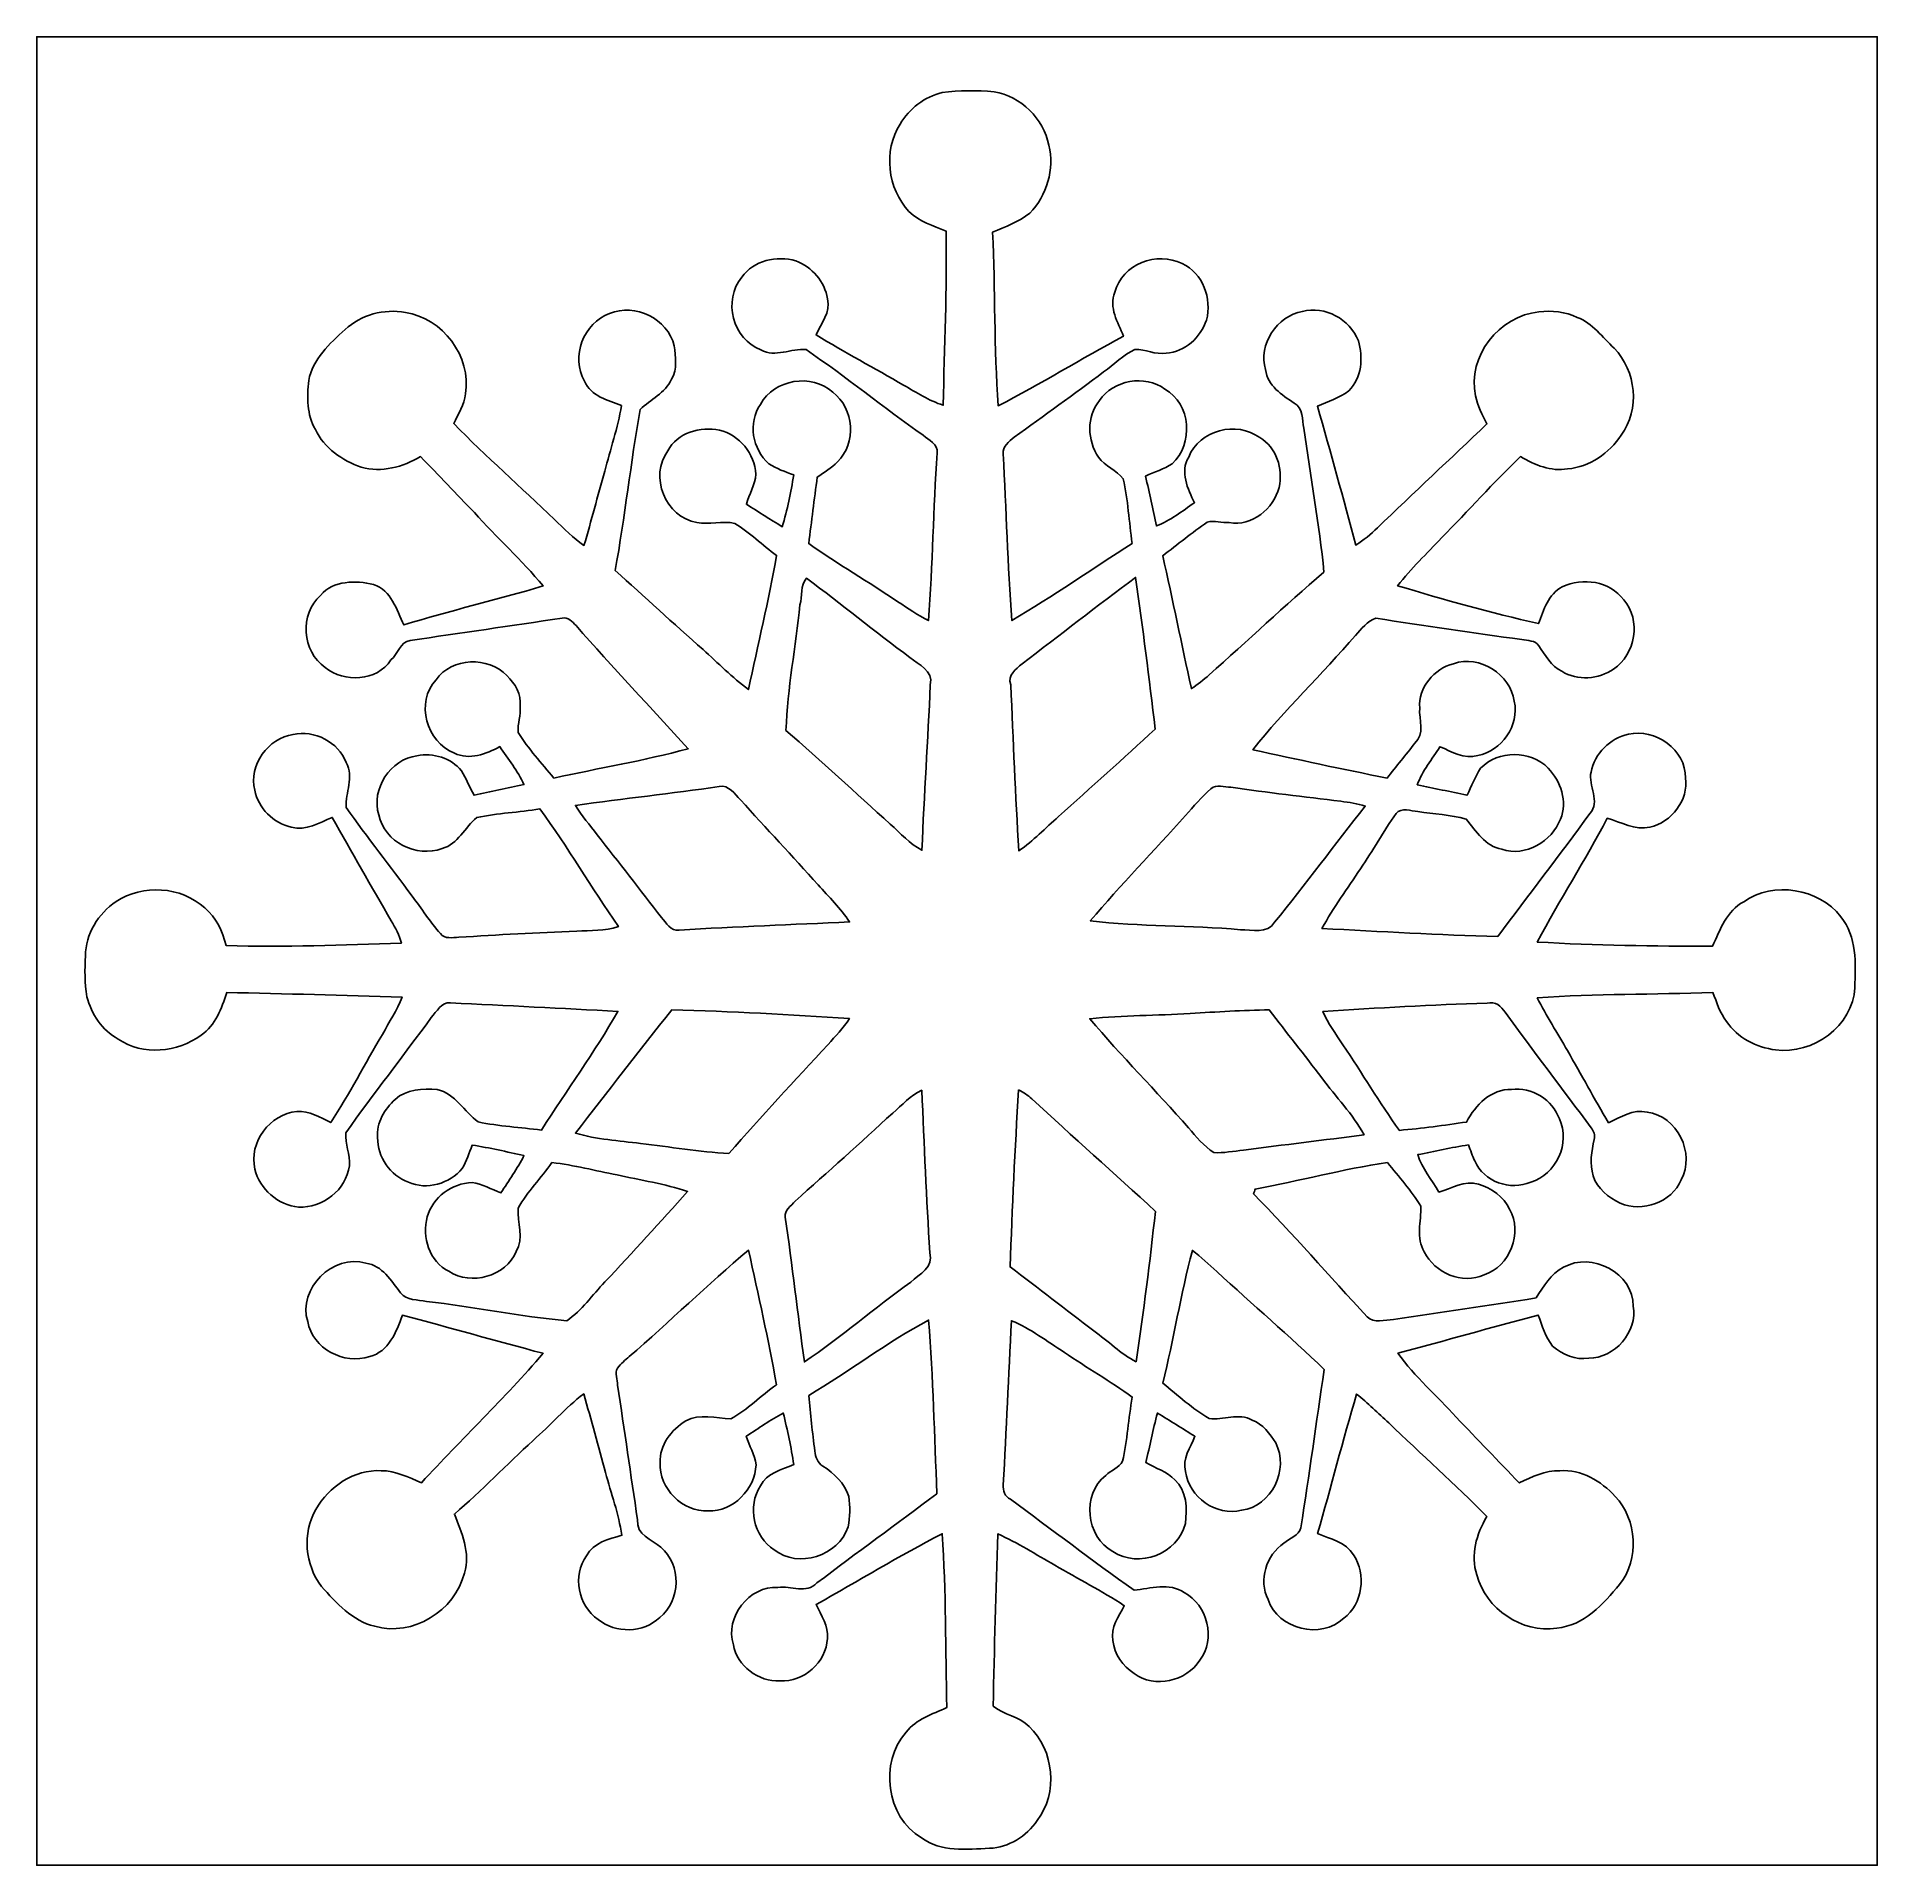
# Model space of a CAD drawing. Header units: centimetres. Extents: x -16.8 to 16.8, y -16.7 to 16.7.
import ezdxf

# ---------------------------------------------------------------- set-up
doc = ezdxf.new("R2010")
doc.units = ezdxf.units.CM
doc.header["$MEASUREMENT"] = 0
doc.layers.add('Layer 1', color=7, linetype='Continuous')

msp = doc.modelspace()

# ---------------------------------------------------------------- linework, layer by layer
at = {"layer": 'Layer 1', "color": 7}
for points, knots in [([(-16.77458, 16.66875), (-16.77458, 16.66875), (16.77458, 16.66875), (16.77458, 16.66875), (16.77458, 16.66875), (16.77458, 16.66875), (16.77458, -16.66875), (16.77458, -16.66875), (16.77458, -16.66875), (16.77458, -16.66875), (-16.77458, -16.66875), (-16.77458, -16.66875), (-16.77458, -16.66875), (-16.77458, -16.66875), (-16.77458, 16.66875), (-16.77458, 16.66875), (-16.77458, 16.66875), (-16.77458, 16.66875), (-16.77458, 16.66875), (-16.77458, 16.66875)], [0, 0, 0, 0, 0.16666667, 0.16666667, 0.16666667, 0.16666667, 0.33333333, 0.33333333, 0.33333333, 0.33333333, 0.5, 0.5, 0.5, 0.5, 0.66666667, 0.66666667, 0.66666667, 0.66666667, 1, 1, 1, 1]), ([(-0.27058, 15.6531), (-0.58914, 15.57479), (-0.87207, 15.36206), (-1.03681, 15.07843), (-1.03681, 15.07843), (-1.34902, 14.59195), (-1.26647, 13.90156), (-0.87524, 13.48281), (-0.87524, 13.48281), (-0.68545, 13.30254), (-0.43639, 13.21823), (-0.19791, 13.12545), (-0.19791, 13.12545), (-0.1838, 12.06712), (-0.2286, 11.00984), (-0.25188, 9.95221), (-0.25188, 9.95221), (-0.51047, 10.03194), (-0.73695, 10.18716), (-0.97261, 10.31487), (-0.97261, 10.31487), (-1.50036, 10.62849), (-2.04576, 10.91142), (-2.56787, 11.23456), (-2.56787, 11.23456), (-2.47368, 11.44376), (-2.30152, 11.64555), (-2.3622, 11.89073), (-2.3622, 11.89073), (-2.40453, 12.20752), (-2.64901, 12.46964), (-2.9397, 12.58499), (-2.9397, 12.58499), (-3.28754, 12.68342), (-3.70981, 12.59417), (-3.92183, 12.28372), (-3.92183, 12.28372), (-4.27567, 11.86956), (-4.08693, 11.14848), (-3.57329, 10.96222), (-3.57329, 10.96222), (-3.31541, 10.81193), (-3.02225, 10.99361), (-2.75061, 10.96469), (-2.75061, 10.96469), (-2.02318, 10.46797), (-1.33809, 9.90953), (-0.6163, 9.40329), (-0.6163, 9.40329), (-0.51858, 9.31474), (-0.34008, 9.24242), (-0.35983, 9.08191), (-0.35983, 9.08191), (-0.43603, 8.06485), (-0.44168, 7.04286), (-0.5207, 6.0258), (-0.5207, 6.0258), (-0.71684, 6.12034), (-0.89464, 6.24875), (-1.07668, 6.36658), (-1.07668, 6.36658), (-1.61361, 6.72853), (-2.1717, 7.05767), (-2.70263, 7.42844), (-2.70263, 7.42844), (-2.65113, 7.83237), (-2.60209, 8.2363), (-2.54776, 8.63953), (-2.54776, 8.63953), (-2.42147, 8.72666), (-2.28918, 8.80851), (-2.18052, 8.91857), (-2.18052, 8.91857), (-1.82527, 9.25442), (-1.87501, 9.90036), (-2.26554, 10.18787), (-2.26554, 10.18787), (-2.64372, 10.54065), (-3.33904, 10.42458), (-3.58211, 9.96738), (-3.58211, 9.96738), (-3.81776, 9.6326), (-3.72992, 9.14753), (-3.42971, 8.88436), (-3.42971, 8.88436), (-3.28965, 8.7951), (-3.13231, 8.73654), (-2.97674, 8.6801), (-2.97674, 8.6801), (-3.02578, 8.36083), (-3.09069, 8.04404), (-3.18594, 7.73536), (-3.18594, 7.73536), (-3.40466, 7.87012), (-3.61985, 8.01052), (-3.83858, 8.14493), (-3.83858, 8.14493), (-3.78883, 8.33014), (-3.68371, 8.50053), (-3.66501, 8.6935), (-3.66501, 8.6935), (-3.69041, 9.06533), (-3.96134, 9.41035), (-4.32788, 9.49819), (-4.32788, 9.49819), (-4.67431, 9.56733), (-5.10152, 9.45162), (-5.27121, 9.11825), (-5.27121, 9.11825), (-5.61658, 8.66457), (-5.31283, 7.89799), (-4.74557, 7.81579), (-4.74557, 7.81579), (-4.51661, 7.76393), (-4.27814, 7.85107), (-4.05201, 7.79674), (-4.05201, 7.79674), (-3.77684, 7.63235), (-3.54965, 7.39881), (-3.28895, 7.2136), (-3.28895, 7.2136), (-3.43288, 6.39304), (-3.62973, 5.58236), (-3.80224, 4.76744), (-3.80224, 4.76744), (-4.09751, 4.98757), (-4.35539, 5.2511), (-4.6295, 5.49557), (-4.6295, 5.49557), (-5.16678, 5.97288), (-5.69877, 6.45619), (-6.23041, 6.93949), (-6.23041, 6.93949), (-6.05331, 7.91316), (-5.9496, 8.89952), (-5.77356, 9.87319), (-5.77356, 9.87319), (-5.59118, 10.0584), (-5.31954, 10.17305), (-5.20453, 10.42458), (-5.20453, 10.42458), (-5.09341, 10.60909), (-5.13115, 10.83486), (-5.1562, 11.03665), (-5.1562, 11.03665), (-5.27085, 11.52913), (-5.86987, 11.82194), (-6.33236, 11.62226), (-6.33236, 11.62226), (-6.80896, 11.45258), (-7.04991, 10.83028), (-6.78744, 10.39177), (-6.78744, 10.39177), (-6.6735, 10.10885), (-6.36623, 10.04817), (-6.11646, 9.94551), (-6.11646, 9.94551), (-6.1849, 9.53805), (-6.3186, 9.14576), (-6.42267, 8.74677), (-6.42267, 8.74677), (-6.55285, 8.29769), (-6.66327, 7.84296), (-6.79979, 7.39563), (-6.79979, 7.39563), (-7.00123, 7.52581), (-7.16174, 7.70678), (-7.33989, 7.86518), (-7.33989, 7.86518), (-7.94456, 8.45502), (-8.58061, 9.01241), (-9.17293, 9.61531), (-9.17293, 9.61531), (-9.09355, 9.79205), (-8.98419, 9.96174), (-8.96161, 10.15824), (-8.96161, 10.15824), (-8.84343, 10.84262), (-9.38001, 11.53724), (-10.05523, 11.64378), (-10.05523, 11.64378), (-10.4461, 11.71363), (-10.86273, 11.60216), (-11.15448, 11.33052), (-11.15448, 11.33052), (-11.43564, 11.07828), (-11.74291, 10.78971), (-11.81735, 10.40306), (-11.81735, 10.40306), (-11.8491, 10.1032), (-11.8551, 9.77477), (-11.69494, 9.50701), (-11.69494, 9.50701), (-11.53478, 9.17116), (-11.20704, 8.93904), (-10.86132, 8.82191), (-10.86132, 8.82191), (-10.4902, 8.71784), (-10.10073, 8.82227), (-9.77865, 9.01524), (-9.77865, 9.01524), (-9.45056, 8.67622), (-9.12954, 8.33049), (-8.79722, 7.995), (-8.79722, 7.995), (-8.39223, 7.53816), (-7.9315, 7.1307), (-7.54627, 6.65586), (-7.54627, 6.65586), (-8.38835, 6.40327), (-9.2456, 6.20395), (-10.08627, 5.94536), (-10.08627, 5.94536), (-10.22103, 6.22441), (-10.30499, 6.57437), (-10.63837, 6.68373), (-10.63837, 6.68373), (-10.95939, 6.7564), (-11.36968, 6.76275), (-11.60039, 6.48476), (-11.60039, 6.48476), (-11.99127, 6.14539), (-11.94012, 5.45677), (-11.51749, 5.16855), (-11.51749, 5.16855), (-11.17106, 4.88421), (-10.57522, 4.91666), (-10.3184, 5.30648), (-10.3184, 5.30648), (-10.19457, 5.41232), (-10.14871, 5.63739), (-9.96915, 5.66173), (-9.96915, 5.66173), (-9.04628, 5.7972), (-8.12306, 5.93161), (-7.20055, 6.06989), (-7.20055, 6.06989), (-7.0933, 6.09), (-7.01075, 6.00392), (-6.94408, 5.93302), (-6.94408, 5.93302), (-6.27768, 5.17031), (-5.57918, 4.43618), (-4.89832, 3.68688), (-4.89832, 3.68688), (-5.70548, 3.47063), (-6.53203, 3.33199), (-7.34836, 3.15383), (-7.34836, 3.15383), (-7.57555, 3.42265), (-7.81191, 3.68653), (-8.00065, 3.98462), (-8.00065, 3.98462), (-8.00947, 4.14443), (-7.94985, 4.30142), (-7.96608, 4.46229), (-7.96608, 4.46229), (-7.93821, 4.67995), (-8.05251, 4.87997), (-8.20879, 5.02038), (-8.20879, 5.02038), (-8.54463, 5.37739), (-9.20926, 5.35622), (-9.49537, 4.94559), (-9.49537, 4.94559), (-9.88201, 4.53954), (-9.66823, 3.80506), (-9.16093, 3.6068), (-9.16093, 3.6068), (-8.88894, 3.47557), (-8.58203, 3.58881), (-8.33614, 3.72639), (-8.33614, 3.72639), (-8.17915, 3.50308), (-8.00841, 3.28436), (-7.89517, 3.03424), (-7.89517, 3.03424), (-8.19856, 2.97004), (-8.50124, 2.90336), (-8.80428, 2.83845), (-8.80428, 2.83845), (-8.88259, 2.98626), (-8.94891, 3.14008), (-9.03111, 3.28542), (-9.03111, 3.28542), (-9.22549, 3.52108), (-9.54828, 3.61597), (-9.84426, 3.55988), (-9.84426, 3.55988), (-10.32828, 3.49638), (-10.6867, 2.95416), (-10.53994, 2.48073), (-10.53994, 2.48073), (-10.43164, 1.98649), (-9.85802, 1.69333), (-9.38706, 1.86831), (-9.38706, 1.86831), (-9.09355, 1.94486), (-8.9729, 2.25989), (-8.75312, 2.43205), (-8.75312, 2.43205), (-8.3753, 2.5146), (-7.98513, 2.52695), (-7.60307, 2.58974), (-7.60307, 2.58974), (-7.09718, 1.89477), (-6.6615, 1.15288), (-6.17326, 0.44591), (-6.17326, 0.44591), (-6.41668, 0.36054), (-6.67914, 0.37677), (-6.93244, 0.36089), (-6.93244, 0.36089), (-7.64999, 0.33479), (-8.36718, 0.29633), (-9.08403, 0.25047), (-9.08403, 0.25047), (-9.19233, 0.24624), (-9.33979, 0.21343), (-9.41811, 0.31644), (-9.41811, 0.31644), (-9.6079, 0.53058), (-9.75854, 0.77576), (-9.93422, 1.00083), (-9.93422, 1.00083), (-10.32722, 1.54552), (-10.75231, 2.06869), (-11.13614, 2.61867), (-11.13614, 2.61867), (-11.14954, 2.88925), (-10.9922, 3.16936), (-11.13331, 3.43782), (-11.13331, 3.43782), (-11.2776, 3.80788), (-11.71258, 4.03648), (-12.10204, 3.94864), (-12.10204, 3.94864), (-12.55783, 3.88479), (-12.91625, 3.38737), (-12.79913, 2.93405), (-12.79913, 2.93405), (-12.74304, 2.60174), (-12.45835, 2.33574), (-12.13803, 2.25637), (-12.13803, 2.25637), (-11.86498, 2.18793), (-11.62756, 2.33715), (-11.38908, 2.43593), (-11.38908, 2.43593), (-11.03559, 1.80481), (-10.6747, 1.17793), (-10.31452, 0.55033), (-10.31452, 0.55033), (-10.24114, 0.42122), (-10.16423, 0.28998), (-10.12719, 0.14429), (-10.12719, 0.14429), (-11.19258, 0.11853), (-12.25832, 0.05609), (-13.32406, 0.10231), (-13.32406, 0.10231), (-13.38827, 0.35983), (-13.50539, 0.61207), (-13.71459, 0.78423), (-13.71459, 0.78423), (-14.14604, 1.18533), (-14.84277, 1.21673), (-15.33031, 0.90241), (-15.33031, 0.90241), (-15.65557, 0.68333), (-15.88594, 0.30903), (-15.88805, -0.0889), (-15.88805, -0.0889), (-15.90146, -0.3362), (-15.90393, -0.58738), (-15.86089, -0.83291), (-15.86089, -0.83291), (-15.78151, -1.15041), (-15.58396, -1.44427), (-15.29292, -1.60479), (-15.29292, -1.60479), (-14.84524, -1.9177), (-14.20389, -1.84926), (-13.77668, -1.53353), (-13.77668, -1.53353), (-13.51492, -1.35361), (-13.4052, -1.04669), (-13.31348, -0.75777), (-13.31348, -0.75777), (-12.24739, -0.77541), (-11.182, -0.81209), (-10.11626, -0.83926), (-10.11626, -0.83926), (-10.20657, -1.08056), (-10.35121, -1.29611), (-10.47397, -1.52153), (-10.47397, -1.52153), (-10.79288, -2.05458), (-11.07511, -2.6095), (-11.41518, -3.12984), (-11.41518, -3.12984), (-11.61062, -3.03459), (-11.80641, -2.9083), (-12.03396, -2.927), (-12.03396, -2.927), (-12.52467, -2.96721), (-12.91731, -3.49179), (-12.79878, -3.9751), (-12.79878, -3.9751), (-12.71129, -4.34128), (-12.37933, -4.63621), (-12.0015, -4.66831), (-12.0015, -4.66831), (-11.563, -4.69406), (-11.13155, -4.35328), (-11.07722, -3.91407), (-11.07722, -3.91407), (-11.05429, -3.71158), (-11.16154, -3.51614), (-11.14072, -3.31541), (-11.14072, -3.31541), (-10.63801, -2.60315), (-10.09721, -1.91699), (-9.58286, -1.2125), (-9.58286, -1.2125), (-9.48337, -1.10666), (-9.40259, -0.9271), (-9.23184, -0.9458), (-9.23184, -0.9458), (-8.21478, -0.9966), (-7.19737, -1.04493), (-6.18031, -1.10067), (-6.18031, -1.10067), (-6.60823, -1.84432), (-7.11306, -2.54071), (-7.57343, -3.26461), (-7.57343, -3.26461), (-7.95867, -3.21627), (-8.34919, -3.19546), (-8.72949, -3.11644), (-8.72949, -3.11644), (-8.98102, -2.93758), (-9.14753, -2.59045), (-9.47632, -2.52765), (-9.47632, -2.52765), (-9.73737, -2.50719), (-10.03688, -2.51919), (-10.24184, -2.7051), (-10.24184, -2.7051), (-10.42917, -2.88361), (-10.59356, -3.13126), (-10.56146, -3.40289), (-10.56146, -3.40289), (-10.57134, -3.75497), (-10.32933, -4.09681), (-9.99843, -4.21217), (-9.99843, -4.21217), (-9.66541, -4.37127), (-9.24878, -4.23933), (-9.02053, -3.96452), (-9.02053, -3.96452), (-8.93586, -3.83364), (-8.8967, -3.68088), (-8.83708, -3.53836), (-8.83708, -3.53836), (-8.52029, -3.58987), (-8.20738, -3.66078), (-7.89446, -3.73063), (-7.89446, -3.73063), (-8.01299, -3.96981), (-8.1728, -4.18536), (-8.31462, -4.41078), (-8.31462, -4.41078), (-8.48819, -4.34622), (-8.65188, -4.24498), (-8.83849, -4.22381), (-8.83849, -4.22381), (-9.20785, -4.23333), (-9.55358, -4.48874), (-9.65729, -4.84576), (-9.65729, -4.84576), (-9.75713, -5.21229), (-9.62096, -5.66632), (-9.26183, -5.84024), (-9.26183, -5.84024), (-8.85296, -6.11187), (-8.23031, -5.93161), (-8.03346, -5.47864), (-8.03346, -5.47864), (-7.89058, -5.23557), (-8.01793, -4.95088), (-7.99888, -4.68771), (-7.99888, -4.68771), (-7.83449, -4.38397), (-7.57978, -4.14055), (-7.38329, -3.85763), (-7.38329, -3.85763), (-6.98253, -3.90349), (-6.59165, -4.00509), (-6.19654, -4.08234), (-6.19654, -4.08234), (-5.76686, -4.17936), (-5.32836, -4.24286), (-4.90996, -4.38432), (-4.90996, -4.38432), (-5.40456, -4.94171), (-5.90938, -5.49028), (-6.41844, -6.03497), (-6.41844, -6.03497), (-6.64774, -6.27133), (-6.83824, -6.5532), (-7.11306, -6.74053), (-7.11306, -6.74053), (-7.96925, -6.66574), (-8.81451, -6.49111), (-9.66788, -6.3881), (-9.66788, -6.3881), (-9.83086, -6.35529), (-10.03441, -6.37999), (-10.14307, -6.23041), (-10.14307, -6.23041), (-10.31593, -6.01451), (-10.47362, -5.72982), (-10.77595, -5.69419), (-10.77595, -5.69419), (-11.37673, -5.51533), (-12.02231, -6.15597), (-11.8364, -6.75675), (-11.8364, -6.75675), (-11.74962, -7.24641), (-11.17247, -7.5565), (-10.7061, -7.39211), (-10.7061, -7.39211), (-10.35756, -7.30814), (-10.22138, -6.94373), (-10.10885, -6.64104), (-10.10885, -6.64104), (-9.2523, -6.86541), (-8.40176, -7.11094), (-7.54521, -7.33566), (-7.54521, -7.33566), (-8.24371, -8.15763), (-9.03393, -8.89741), (-9.7603, -9.69469), (-9.7603, -9.69469), (-9.99949, -9.60191), (-10.23232, -9.46997), (-10.4969, -9.47667), (-10.4969, -9.47667), (-10.98938, -9.44668), (-11.44976, -9.76736), (-11.68894, -10.18258), (-11.68894, -10.18258), (-11.93694, -10.61402), (-11.88649, -11.19329), (-11.58558, -11.58593), (-11.58558, -11.58593), (-11.31499, -11.88438), (-11.0236, -12.21564), (-10.61438, -12.31336), (-10.61438, -12.31336), (-9.92293, -12.50879), (-9.15141, -12.03325), (-8.98066, -11.34145), (-8.98066, -11.34145), (-8.85825, -10.97033), (-9.0364, -10.60697), (-9.16093, -10.26548), (-9.16093, -10.26548), (-8.66105, -9.8425), (-8.20949, -9.36625), (-7.72689, -8.92422), (-7.72689, -8.92422), (-7.41433, -8.64694), (-7.13952, -8.32803), (-6.80438, -8.0772), (-6.80438, -8.0772), (-6.66503, -8.55239), (-6.53415, -9.03041), (-6.40715, -9.50948), (-6.40715, -9.50948), (-6.3059, -9.89013), (-6.16726, -10.26301), (-6.10976, -10.65424), (-6.10976, -10.65424), (-6.35, -10.71774), (-6.62199, -10.78971), (-6.75217, -11.02607), (-6.75217, -11.02607), (-7.02098, -11.38273), (-6.90457, -11.93835), (-6.54368, -12.18882), (-6.54368, -12.18882), (-6.22547, -12.44812), (-5.71676, -12.43789), (-5.41796, -12.15108), (-5.41796, -12.15108), (-5.03379, -11.84451), (-5.02038, -11.18729), (-5.39821, -10.87226), (-5.39821, -10.87226), (-5.56225, -10.73079), (-5.84941, -10.64542), (-5.82436, -10.37131), (-5.82436, -10.37131), (-5.94642, -9.55287), (-6.06108, -8.73266), (-6.19019, -7.91492), (-6.19019, -7.91492), (-6.18349, -7.81791), (-6.25016, -7.69761), (-6.18666, -7.60659), (-6.18666, -7.60659), (-6.12987, -7.52334), (-6.04943, -7.4609), (-5.97535, -7.39458), (-5.97535, -7.39458), (-5.23769, -6.7624), (-4.5466, -6.07695), (-3.79977, -5.45606), (-3.79977, -5.45606), (-3.62444, -6.27239), (-3.43323, -7.0866), (-3.29071, -7.90928), (-3.29071, -7.90928), (-3.5747, -8.10648), (-3.81811, -8.36366), (-4.12256, -8.52911), (-4.12256, -8.52911), (-4.39385, -8.52241), (-4.69371, -8.42469), (-4.94489, -8.5665), (-4.94489, -8.5665), (-5.20312, -8.73019), (-5.43137, -9.00853), (-5.40879, -9.33097), (-5.40879, -9.33097), (-5.43701, -9.80087), (-5.00204, -10.23303), (-4.53319, -10.20657), (-4.53319, -10.20657), (-4.07705, -10.22738), (-3.68088, -9.8104), (-3.66289, -9.36696), (-3.66289, -9.36696), (-3.68829, -9.18422), (-3.78848, -9.02194), (-3.8414, -8.84696), (-3.8414, -8.84696), (-3.61703, -8.70656), (-3.40395, -8.54569), (-3.16689, -8.4261), (-3.16689, -8.4261), (-3.08998, -8.73654), (-3.02366, -9.04946), (-2.97498, -9.36554), (-2.97498, -9.36554), (-3.19511, -9.45797), (-3.46781, -9.51794), (-3.58246, -9.75254), (-3.58246, -9.75254), (-3.82729, -10.12649), (-3.71299, -10.67752), (-3.33234, -10.916), (-3.33234, -10.916), (-2.89419, -11.26949), (-2.16323, -11.0296), (-1.98579, -10.50078), (-1.98579, -10.50078), (-1.94486, -10.3191), (-1.94839, -10.12825), (-1.97485, -9.94586), (-1.97485, -9.94586), (-2.04788, -9.70174), (-2.24261, -9.52994), (-2.44475, -9.39094), (-2.44475, -9.39094), (-2.54847, -9.33838), (-2.57704, -9.22232), (-2.59115, -9.11754), (-2.59115, -9.11754), (-2.63454, -8.78099), (-2.67441, -8.44374), (-2.70298, -8.10577), (-2.70298, -8.10577), (-1.96533, -7.66374), (-1.27741, -7.13705), (-0.51894, -6.731), (-0.51894, -6.731), (-0.43392, -7.78334), (-0.41134, -8.83991), (-0.36689, -9.89471), (-0.36689, -9.89471), (-1.09291, -10.44152), (-1.82915, -10.97527), (-2.55446, -11.52313), (-2.55446, -11.52313), (-2.74285, -11.72598), (-3.03036, -11.57146), (-3.26319, -11.60427), (-3.26319, -11.60427), (-3.78742, -11.56758), (-4.23439, -12.14755), (-4.07705, -12.64849), (-4.07705, -12.64849), (-4.00861, -13.03655), (-3.61809, -13.32794), (-3.22792, -13.30819), (-3.22792, -13.30819), (-2.79612, -13.33359), (-2.38337, -12.96776), (-2.36149, -12.53631), (-2.36149, -12.53631), (-2.33574, -12.30489), (-2.48144, -12.11509), (-2.56752, -11.91436), (-2.56752, -11.91436), (-1.80164, -11.48362), (-1.04775, -11.03066), (-0.26811, -10.62426), (-0.26811, -10.62426), (-0.20144, -11.67977), (-0.20673, -12.73881), (-0.18697, -13.79608), (-0.18697, -13.79608), (-0.44803, -13.91426), (-0.74542, -14.00387), (-0.92569, -14.24305), (-0.92569, -14.24305), (-1.41781, -14.7955), (-1.29611, -15.78786), (-0.64911, -16.16886), (-0.64911, -16.16886), (-0.29175, -16.43486), (0.17604, -16.37912), (0.59372, -16.36077), (0.59372, -16.36077), (0.94333, -16.34666), (1.26612, -16.13958), (1.46226, -15.8563), (1.46226, -15.8563), (1.8482, -15.35254), (1.77094, -14.57219), (1.3141, -14.13757), (1.3141, -14.13757), (1.12748, -13.96012), (0.85796, -13.92273), (0.66005, -13.76892), (0.66005, -13.76892), (0.67663, -12.72222), (0.71543, -11.67553), (0.74366, -10.62884), (0.74366, -10.62884), (1.10631, -10.789), (1.44004, -11.00667), (1.78611, -11.19858), (1.78611, -11.19858), (2.20521, -11.4487), (2.64336, -11.66636), (3.05012, -11.93765), (3.05012, -11.93765), (2.94534, -12.13485), (2.79329, -12.33487), (2.84127, -12.57265), (2.84127, -12.57265), (2.86914, -12.82171), (3.0226, -13.03831), (3.23074, -13.17166), (3.23074, -13.17166), (3.59939, -13.45248), (4.18641, -13.3163), (4.42595, -12.9286), (4.42595, -12.9286), (4.72863, -12.55077), (4.56353, -11.91824), (4.14196, -11.69917), (4.14196, -11.69917), (3.87138, -11.50549), (3.52848, -11.62509), (3.22686, -11.65542), (3.22686, -11.65542), (2.46839, -11.1125), (1.72332, -10.55088), (0.97578, -9.99349), (0.97578, -9.99349), (0.86536, -9.94974), (0.83397, -9.8365), (0.84384, -9.73314), (0.84384, -9.73314), (0.89888, -8.73619), (0.94121, -7.73853), (0.99272, -6.74123), (0.99272, -6.74123), (1.34091, -6.88552), (1.64289, -7.118), (1.95897, -7.31873), (1.95897, -7.31873), (2.36643, -7.59777), (2.79435, -7.84578), (3.19546, -8.13435), (3.19546, -8.13435), (3.12455, -8.52276), (3.10409, -8.91928), (3.01837, -9.30487), (3.01837, -9.30487), (2.95416, -9.42411), (2.80635, -9.46714), (2.71321, -9.56028), (2.71321, -9.56028), (2.26554, -9.90141), (2.34809, -10.6867), (2.84339, -10.94775), (2.84339, -10.94775), (3.30941, -11.26843), (4.03119, -10.99185), (4.16242, -10.43869), (4.16242, -10.43869), (4.20017, -10.16988), (4.18924, -9.84109), (3.97298, -9.64424), (3.97298, -9.64424), (3.82658, -9.49431), (3.62162, -9.42869), (3.44276, -9.3285), (3.44276, -9.3285), (3.51402, -9.02794), (3.57293, -8.72455), (3.65337, -8.42645), (3.65337, -8.42645), (3.88408, -8.56192), (4.10951, -8.70656), (4.3374, -8.84767), (4.3374, -8.84767), (4.25379, -9.05334), (4.10563, -9.25548), (4.16666, -9.49113), (4.16666, -9.49113), (4.22487, -9.95751), (4.72546, -10.31205), (5.1883, -10.19739), (5.1883, -10.19739), (5.73617, -10.12684), (6.05684, -9.45268), (5.81096, -8.97043), (5.81096, -8.97043), (5.70336, -8.80004), (5.57636, -8.62647), (5.38057, -8.55345), (5.38057, -8.55345), (5.13609, -8.41163), (4.85457, -8.56051), (4.59422, -8.52241), (4.59422, -8.52241), (4.28978, -8.34355), (4.02661, -8.10154), (3.75285, -7.88), (3.75285, -7.88), (3.94758, -7.07672), (4.08023, -6.25969), (4.29119, -5.46065), (4.29119, -5.46065), (4.45241, -5.57389), (4.5907, -5.715), (4.7371, -5.84623), (4.7371, -5.84623), (5.38586, -6.4456), (6.05966, -7.01816), (6.69431, -7.6327), (6.69431, -7.6327), (6.55249, -8.59331), (6.41597, -9.55499), (6.27062, -10.51489), (6.27062, -10.51489), (6.23782, -10.66412), (6.05966, -10.70504), (5.95947, -10.79747), (5.95947, -10.79747), (5.63527, -11.01725), (5.49663, -11.46563), (5.66984, -11.82617), (5.66984, -11.82617), (5.85399, -12.36451), (6.63681, -12.56101), (7.05062, -12.16695), (7.05062, -12.16695), (7.3974, -11.90343), (7.46054, -11.36721), (7.23089, -11.00808), (7.23089, -11.00808), (7.08237, -10.78089), (6.80614, -10.71915), (6.5719, -10.62249), (6.5719, -10.62249), (6.81884, -9.77759), (7.03227, -8.92281), (7.28451, -8.07932), (7.28451, -8.07932), (7.49229, -8.23948), (7.67574, -8.42857), (7.86941, -8.60566), (7.86941, -8.60566), (8.4649, -9.17504), (9.08121, -9.72291), (9.65588, -10.31381), (9.65588, -10.31381), (9.47102, -10.63131), (9.35496, -11.01266), (9.47632, -11.37638), (9.47632, -11.37638), (9.63965, -11.99092), (10.29829, -12.44882), (10.93258, -12.3444), (10.93258, -12.3444), (11.42471, -12.30277), (11.7856, -11.90943), (12.07735, -11.54924), (12.07735, -11.54924), (12.44917, -11.09027), (12.39732, -10.36884), (11.99903, -9.94339), (11.99903, -9.94339), (11.74115, -9.66611), (11.38308, -9.44527), (10.99009, -9.47561), (10.99009, -9.47561), (10.72303, -9.46997), (10.48209, -9.58603), (10.2489, -9.69927), (10.2489, -9.69927), (9.86719, -9.29957), (9.48372, -8.90129), (9.10202, -8.5023), (9.10202, -8.5023), (8.75101, -8.1086), (8.34355, -7.76534), (8.03663, -7.3339), (8.03663, -7.3339), (8.89141, -7.10847), (9.74055, -6.86223), (10.59603, -6.63928), (10.59603, -6.63928), (10.66694, -6.83401), (10.72586, -7.04003), (10.85744, -7.20443), (10.85744, -7.20443), (11.0363, -7.35824), (11.27619, -7.46337), (11.51714, -7.42421), (11.51714, -7.42421), (11.98845, -7.42738), (12.40931, -6.94126), (12.32817, -6.47382), (12.32817, -6.47382), (12.33241, -5.87763), (11.56476, -5.47123), (11.05888, -5.76686), (11.05888, -5.76686), (10.82287, -5.87904), (10.70046, -6.12211), (10.55582, -6.32531), (10.55582, -6.32531), (9.69081, -6.47065), (8.82086, -6.58178), (7.95479, -6.71971), (7.95479, -6.71971), (7.80309, -6.72006), (7.59707, -6.80579), (7.47995, -6.6675), (7.47995, -6.6675), (6.78145, -5.92843), (6.12034, -5.15338), (5.40597, -4.42948), (5.40597, -4.42948), (5.41302, -4.40725), (5.42749, -4.36316), (5.43489, -4.34093), (5.43489, -4.34093), (6.24064, -4.191), (7.03509, -3.97969), (7.84507, -3.85339), (7.84507, -3.85339), (8.0585, -4.11304), (8.27899, -4.3688), (8.45749, -4.65455), (8.45749, -4.65455), (8.46173, -4.92901), (8.36224, -5.23593), (8.51782, -5.48675), (8.51782, -5.48675), (8.70938, -5.86599), (9.20926, -6.09283), (9.60967, -5.90409), (9.60967, -5.90409), (10.08168, -5.75486), (10.3191, -5.13433), (10.07251, -4.70923), (10.07251, -4.70923), (9.96985, -4.47534), (9.74019, -4.32541), (9.50454, -4.24991), (9.50454, -4.24991), (9.25407, -4.17901), (9.01806, -4.32823), (8.78558, -4.3942), (8.78558, -4.3942), (8.65329, -4.16983), (8.47549, -3.96593), (8.39823, -3.71334), (8.39823, -3.71334), (8.70726, -3.65866), (9.01171, -3.57893), (9.32286, -3.53589), (9.32286, -3.53589), (9.36061, -3.63361), (9.39341, -3.7338), (9.44033, -3.82834), (9.44033, -3.82834), (9.59661, -4.20688), (10.09227, -4.37727), (10.4588, -4.21428), (10.4588, -4.21428), (10.92094, -4.08199), (11.19187, -3.4985), (10.98021, -3.06141), (10.98021, -3.06141), (10.8645, -2.71074), (10.47221, -2.47509), (10.10779, -2.52307), (10.10779, -2.52307), (9.73455, -2.51566), (9.44704, -2.80776), (9.28934, -3.1182), (9.28934, -3.1182), (8.88259, -3.181), (8.47407, -3.23391), (8.06415, -3.27025), (8.06415, -3.27025), (7.69867, -2.76613), (7.38717, -2.22568), (7.03615, -1.71203), (7.03615, -1.71203), (6.90915, -1.5113), (6.76134, -1.32115), (6.67032, -1.10031), (6.67032, -1.10031), (7.66762, -1.03999), (8.66528, -0.9779), (9.66399, -0.95285), (9.66399, -0.95285), (9.81181, -0.90558), (9.91976, -1.01283), (9.99525, -1.11725), (9.99525, -1.11725), (10.50749, -1.82598), (11.03842, -2.5206), (11.55982, -3.22227), (11.55982, -3.22227), (11.60427, -3.2826), (11.63849, -3.35915), (11.61486, -3.435), (11.61486, -3.435), (11.56441, -3.65125), (11.53301, -3.88232), (11.59722, -4.09928), (11.59722, -4.09928), (11.66777, -4.33317), (11.87767, -4.49368), (12.08899, -4.59705), (12.08899, -4.59705), (12.49609, -4.77308), (13.02244, -4.58505), (13.20306, -4.17301), (13.20306, -4.17301), (13.462, -3.68723), (13.12933, -3.01202), (12.58147, -2.93688), (12.58147, -2.93688), (12.32288, -2.87973), (12.09992, -3.03001), (11.87767, -3.13231), (11.87767, -3.13231), (11.62156, -2.69734), (11.37814, -2.25566), (11.12873, -1.81716), (11.12873, -1.81716), (10.9474, -1.49507), (10.74173, -1.18639), (10.57804, -0.85443), (10.57804, -0.85443), (11.64237, -0.77294), (12.71094, -0.79869), (13.77703, -0.7553), (13.77703, -0.7553), (13.85041, -0.93627), (13.9065, -1.12748), (14.02891, -1.28376), (14.02891, -1.28376), (14.22435, -1.58433), (14.5736, -1.76001), (14.92356, -1.80305), (14.92356, -1.80305), (15.60054, -1.89089), (16.33079, -1.37054), (16.36677, -0.66887), (16.36677, -0.66887), (16.383, -0.23001), (16.40664, 0.26247), (16.11101, 0.62442), (16.11101, 0.62442), (15.70567, 1.15076), (14.88511, 1.27317), (14.34112, 0.89888), (14.34112, 0.89888), (14.03491, 0.73448), (13.90932, 0.38594), (13.7735, 0.08925), (13.7735, 0.08925), (12.70811, 0.08326), (11.64202, 0.10231), (10.57875, 0.16404), (10.57875, 0.16404), (10.98479, 0.92639), (11.45117, 1.65664), (11.85227, 2.42182), (11.85227, 2.42182), (12.10804, 2.34985), (12.35604, 2.19569), (12.63227, 2.25601), (12.63227, 2.25601), (13.02209, 2.34879), (13.33959, 2.74849), (13.28173, 3.15666), (13.28173, 3.15666), (13.28773, 3.66748), (12.72646, 4.07247), (12.23857, 3.95217), (12.23857, 3.95217), (11.90625, 3.88232), (11.62156, 3.59586), (11.55806, 3.26214), (11.55806, 3.26214), (11.50197, 3.01801), (11.73409, 2.72027), (11.53866, 2.50543), (11.53866, 2.50543), (10.98197, 1.75507), (10.41964, 1.00894), (9.85626, 0.26388), (9.85626, 0.26388), (8.78769, 0.29139), (7.72019, 0.35313), (6.65339, 0.41169), (6.65339, 0.41169), (6.85871, 0.79163), (7.11976, 1.13841), (7.3533, 1.50107), (7.3533, 1.50107), (7.58402, 1.82845), (7.77311, 2.18299), (8.00559, 2.50896), (8.00559, 2.50896), (8.10154, 2.6222), (8.27828, 2.55058), (8.39787, 2.54494), (8.39787, 2.54494), (8.69139, 2.49132), (8.99654, 2.48991), (9.28299, 2.40348), (9.28299, 2.40348), (9.46221, 2.18828), (9.63048, 1.90888), (9.9314, 1.8542), (9.9314, 1.8542), (10.36179, 1.71238), (10.84651, 1.9939), (11.00032, 2.40559), (11.00032, 2.40559), (11.13649, 2.72098), (11.00737, 3.09774), (10.7763, 3.33269), (10.7763, 3.33269), (10.45422, 3.66924), (9.8679, 3.66219), (9.54476, 3.33269), (9.54476, 3.33269), (9.4421, 3.17923), (9.37895, 3.0039), (9.29887, 2.83845), (9.29887, 2.83845), (8.99619, 2.90371), (8.6935, 2.96792), (8.39047, 3.03001), (8.39047, 3.03001), (8.48395, 3.28542), (8.66069, 3.49744), (8.80392, 3.72533), (8.80392, 3.72533), (9.02194, 3.63467), (9.24419, 3.49109), (9.49184, 3.56341), (9.49184, 3.56341), (9.92893, 3.6449), (10.25525, 4.11268), (10.15929, 4.5526), (10.15929, 4.5526), (10.08768, 5.04754), (9.52853, 5.40632), (9.04875, 5.23804), (9.04875, 5.23804), (8.69527, 5.14385), (8.40952, 4.80554), (8.43492, 4.42948), (8.43492, 4.42948), (8.41763, 4.21852), (8.53616, 3.95605), (8.34602, 3.7913), (8.34602, 3.7913), (8.18586, 3.57188), (8.00559, 3.36832), (7.84013, 3.15313), (7.84013, 3.15313), (7.02275, 3.31611), (6.20712, 3.49038), (5.39327, 3.66959), (5.39327, 3.66959), (5.97535, 4.39984), (6.6548, 5.04543), (7.26228, 5.75451), (7.26228, 5.75451), (7.37447, 5.86775), (7.47995, 6.01909), (7.63552, 6.06637), (7.63552, 6.06637), (8.52135, 5.93407), (9.40752, 5.79684), (10.29582, 5.67866), (10.29582, 5.67866), (10.40201, 5.65397), (10.54065, 5.66843), (10.60662, 5.56613), (10.60662, 5.56613), (10.72233, 5.39221), (10.83098, 5.19712), (11.02536, 5.0994), (11.02536, 5.0994), (11.30794, 4.92266), (11.69917, 4.94983), (11.96799, 5.14138), (11.96799, 5.14138), (12.36874, 5.40314), (12.47704, 6.04026), (12.15319, 6.40327), (12.15319, 6.40327), (11.90237, 6.74934), (11.40425, 6.8132), (11.03418, 6.64034), (11.03418, 6.64034), (10.77771, 6.50875), (10.69587, 6.21736), (10.5985, 5.96935), (10.5985, 5.96935), (9.7349, 6.16832), (8.87871, 6.40186), (8.03169, 6.66115), (8.03169, 6.66115), (8.27476, 6.97371), (8.56615, 7.24429), (8.83356, 7.53569), (8.83356, 7.53569), (9.32215, 8.02111), (9.77406, 8.54251), (10.27501, 9.01629), (10.27501, 9.01629), (10.52795, 8.86072), (10.82887, 8.73831), (11.1312, 8.79087), (11.1312, 8.79087), (11.53372, 8.82262), (11.88755, 9.07909), (12.10874, 9.40717), (12.10874, 9.40717), (12.45129, 9.87425), (12.38462, 10.58122), (11.97822, 10.98973), (11.97822, 10.98973), (11.76972, 11.19399), (11.58628, 11.44235), (11.30688, 11.55312), (11.30688, 11.55312), (11.08781, 11.6526), (10.84262, 11.68365), (10.60556, 11.65225), (10.60556, 11.65225), (9.88977, 11.58487), (9.29252, 10.84051), (9.45444, 10.12155), (9.45444, 10.12155), (9.48337, 9.93704), (9.57474, 9.77371), (9.65976, 9.61072), (9.65976, 9.61072), (8.99654, 8.97714), (8.32344, 8.35413), (7.6648, 7.71596), (7.6648, 7.71596), (7.54239, 7.59919), (7.41292, 7.48912), (7.26899, 7.39987), (7.26899, 7.39987), (7.04356, 8.24618), (6.81355, 9.09144), (6.56978, 9.93281), (6.56978, 9.93281), (6.76169, 10.02312), (6.97477, 10.07921), (7.14269, 10.21362), (7.14269, 10.21362), (7.38117, 10.45034), (7.40586, 10.82005), (7.31802, 11.12802), (7.31802, 11.12802), (7.15962, 11.51643), (6.70948, 11.77114), (6.29567, 11.66107), (6.29567, 11.66107), (5.83247, 11.57605), (5.48781, 11.05888), (5.62398, 10.59956), (5.62398, 10.59956), (5.65926, 10.30711), (5.92173, 10.13672), (6.14927, 9.99067), (6.14927, 9.99067), (6.31155, 9.90282), (6.2865, 9.68234), (6.32531, 9.53206), (6.32531, 9.53206), (6.43819, 8.65681), (6.60929, 7.78827), (6.68796, 6.9088), (6.68796, 6.9088), (5.97747, 6.29885), (5.29661, 5.65573), (4.59634, 5.03449), (4.59634, 5.03449), (4.49368, 4.94418), (4.38644, 4.85916), (4.27179, 4.78508), (4.27179, 4.78508), (4.09716, 5.59223), (3.93277, 6.40151), (3.75073, 7.20654), (3.75073, 7.20654), (4.02026, 7.41116), (4.28096, 7.62847), (4.56142, 7.8172), (4.56142, 7.8172), (4.68912, 7.8613), (4.83023, 7.80274), (4.96288, 7.81085), (4.96288, 7.81085), (5.37951, 7.7343), (5.77286, 8.06203), (5.87093, 8.45326), (5.87093, 8.45326), (5.94536, 8.78981), (5.82859, 9.18139), (5.5185, 9.36166), (5.5185, 9.36166), (5.10152, 9.67281), (4.41643, 9.50101), (4.22346, 9.00642), (4.22346, 9.00642), (4.06012, 8.73831), (4.20511, 8.42398), (4.3307, 8.17245), (4.3307, 8.17245), (4.10492, 8.02322), (3.88937, 7.85072), (3.63573, 7.75017), (3.63573, 7.75017), (3.57223, 8.05321), (3.50979, 8.3566), (3.43535, 8.65717), (3.43535, 8.65717), (3.59586, 8.73513), (3.77331, 8.78417), (3.92254, 8.88471), (3.92254, 8.88471), (4.31694, 9.2396), (4.26508, 9.98008), (3.78954, 10.24326), (3.78954, 10.24326), (3.42724, 10.51595), (2.84656, 10.41118), (2.59574, 10.03476), (2.59574, 10.03476), (2.3555, 9.74443), (2.37384, 9.30522), (2.58057, 9.00183), (2.58057, 9.00183), (2.69769, 8.83602), (2.90336, 8.76441), (3.03071, 8.61025), (3.03071, 8.61025), (3.11856, 8.2236), (3.13514, 7.82426), (3.1944, 7.43232), (3.1944, 7.43232), (2.46309, 6.96348), (1.74625, 6.46924), (1.00013, 6.02439), (1.00013, 6.02439), (0.92004, 7.03545), (0.90029, 8.05004), (0.84032, 9.06216), (0.84032, 9.06216), (0.82938, 9.19833), (0.94439, 9.29252), (1.04211, 9.3659), (1.04211, 9.3659), (1.58609, 9.76207), (2.13431, 10.15224), (2.67123, 10.55793), (2.67123, 10.55793), (2.85997, 10.69411), (3.0293, 10.86838), (3.24379, 10.96433), (3.24379, 10.96433), (3.43535, 10.98021), (3.61632, 10.86379), (3.81212, 10.90154), (3.81212, 10.90154), (4.15678, 10.91812), (4.43759, 11.19082), (4.54977, 11.50373), (4.54977, 11.50373), (4.64749, 11.89531), (4.48627, 12.36027), (4.10245, 12.53278), (4.10245, 12.53278), (3.6516, 12.76914), (3.00002, 12.51938), (2.87796, 12.01102), (2.87796, 12.01102), (2.76119, 11.73057), (2.93476, 11.4621), (3.03459, 11.20951), (3.03459, 11.20951), (2.26519, 10.80029), (1.52612, 10.33392), (0.74824, 9.94128), (0.74824, 9.94128), (0.67804, 10.99538), (0.69638, 12.05371), (0.64911, 13.10922), (0.64911, 13.10922), (0.88441, 13.20447), (1.12783, 13.29196), (1.32821, 13.45283), (1.32821, 13.45283), (1.63618, 13.77562), (1.7847, 14.2561), (1.67322, 14.69319), (1.67322, 14.69319), (1.58044, 15.18038), (1.16593, 15.58678), (0.67628, 15.66545), (0.67628, 15.66545), (0.3616, 15.69261), (0.04233, 15.69826), (-0.27058, 15.6531)], [0, 0, 0, 0, 0.00271003, 0.00271003, 0.00271003, 0.00271003, 0.00542005, 0.00542005, 0.00542005, 0.00542005, 0.00813008, 0.00813008, 0.00813008, 0.00813008, 0.01084011, 0.01084011, 0.01084011, 0.01084011, 0.01355014, 0.01355014, 0.01355014, 0.01355014, 0.01626016, 0.01626016, 0.01626016, 0.01626016, 0.01897019, 0.01897019, 0.01897019, 0.01897019, 0.02168022, 0.02168022, 0.02168022, 0.02168022, 0.02439024, 0.02439024, 0.02439024, 0.02439024, 0.02710027, 0.02710027, 0.02710027, 0.02710027, 0.0298103, 0.0298103, 0.0298103, 0.0298103, 0.03252033, 0.03252033, 0.03252033, 0.03252033, 0.03523035, 0.03523035, 0.03523035, 0.03523035, 0.03794038, 0.03794038, 0.03794038, 0.03794038, 0.04065041, 0.04065041, 0.04065041, 0.04065041, 0.04336043, 0.04336043, 0.04336043, 0.04336043, 0.04607046, 0.04607046, 0.04607046, 0.04607046, 0.04878049, 0.04878049, 0.04878049, 0.04878049, 0.05149051, 0.05149051, 0.05149051, 0.05149051, 0.05420054, 0.05420054, 0.05420054, 0.05420054, 0.05691057, 0.05691057, 0.05691057, 0.05691057, 0.0596206, 0.0596206, 0.0596206, 0.0596206, 0.06233062, 0.06233062, 0.06233062, 0.06233062, 0.06504065, 0.06504065, 0.06504065, 0.06504065, 0.06775068, 0.06775068, 0.06775068, 0.06775068, 0.0704607, 0.0704607, 0.0704607, 0.0704607, 0.07317073, 0.07317073, 0.07317073, 0.07317073, 0.07588076, 0.07588076, 0.07588076, 0.07588076, 0.07859079, 0.07859079, 0.07859079, 0.07859079, 0.08130081, 0.08130081, 0.08130081, 0.08130081, 0.08401084, 0.08401084, 0.08401084, 0.08401084, 0.08672087, 0.08672087, 0.08672087, 0.08672087, 0.08943089, 0.08943089, 0.08943089, 0.08943089, 0.09214092, 0.09214092, 0.09214092, 0.09214092, 0.09485095, 0.09485095, 0.09485095, 0.09485095, 0.09756098, 0.09756098, 0.09756098, 0.09756098, 0.100271, 0.100271, 0.100271, 0.100271, 0.10298103, 0.10298103, 0.10298103, 0.10298103, 0.10569106, 0.10569106, 0.10569106, 0.10569106, 0.10840108, 0.10840108, 0.10840108, 0.10840108, 0.11111111, 0.11111111, 0.11111111, 0.11111111, 0.11382114, 0.11382114, 0.11382114, 0.11382114, 0.11653117, 0.11653117, 0.11653117, 0.11653117, 0.11924119, 0.11924119, 0.11924119, 0.11924119, 0.12195122, 0.12195122, 0.12195122, 0.12195122, 0.12466125, 0.12466125, 0.12466125, 0.12466125, 0.12737127, 0.12737127, 0.12737127, 0.12737127, 0.1300813, 0.1300813, 0.1300813, 0.1300813, 0.13279133, 0.13279133, 0.13279133, 0.13279133, 0.13550136, 0.13550136, 0.13550136, 0.13550136, 0.13821138, 0.13821138, 0.13821138, 0.13821138, 0.14092141, 0.14092141, 0.14092141, 0.14092141, 0.14363144, 0.14363144, 0.14363144, 0.14363144, 0.14634146, 0.14634146, 0.14634146, 0.14634146, 0.14905149, 0.14905149, 0.14905149, 0.14905149, 0.15176152, 0.15176152, 0.15176152, 0.15176152, 0.15447154, 0.15447154, 0.15447154, 0.15447154, 0.15718157, 0.15718157, 0.15718157, 0.15718157, 0.1598916, 0.1598916, 0.1598916, 0.1598916, 0.16260163, 0.16260163, 0.16260163, 0.16260163, 0.16531165, 0.16531165, 0.16531165, 0.16531165, 0.16802168, 0.16802168, 0.16802168, 0.16802168, 0.17073171, 0.17073171, 0.17073171, 0.17073171, 0.17344173, 0.17344173, 0.17344173, 0.17344173, 0.17615176, 0.17615176, 0.17615176, 0.17615176, 0.17886179, 0.17886179, 0.17886179, 0.17886179, 0.18157182, 0.18157182, 0.18157182, 0.18157182, 0.18428184, 0.18428184, 0.18428184, 0.18428184, 0.18699187, 0.18699187, 0.18699187, 0.18699187, 0.1897019, 0.1897019, 0.1897019, 0.1897019, 0.19241192, 0.19241192, 0.19241192, 0.19241192, 0.19512195, 0.19512195, 0.19512195, 0.19512195, 0.19783198, 0.19783198, 0.19783198, 0.19783198, 0.20054201, 0.20054201, 0.20054201, 0.20054201, 0.20325203, 0.20325203, 0.20325203, 0.20325203, 0.20596206, 0.20596206, 0.20596206, 0.20596206, 0.20867209, 0.20867209, 0.20867209, 0.20867209, 0.21138211, 0.21138211, 0.21138211, 0.21138211, 0.21409214, 0.21409214, 0.21409214, 0.21409214, 0.21680217, 0.21680217, 0.21680217, 0.21680217, 0.2195122, 0.2195122, 0.2195122, 0.2195122, 0.22222222, 0.22222222, 0.22222222, 0.22222222, 0.22493225, 0.22493225, 0.22493225, 0.22493225, 0.22764228, 0.22764228, 0.22764228, 0.22764228, 0.2303523, 0.2303523, 0.2303523, 0.2303523, 0.23306233, 0.23306233, 0.23306233, 0.23306233, 0.23577236, 0.23577236, 0.23577236, 0.23577236, 0.23848238, 0.23848238, 0.23848238, 0.23848238, 0.24119241, 0.24119241, 0.24119241, 0.24119241, 0.24390244, 0.24390244, 0.24390244, 0.24390244, 0.24661247, 0.24661247, 0.24661247, 0.24661247, 0.24932249, 0.24932249, 0.24932249, 0.24932249, 0.25203252, 0.25203252, 0.25203252, 0.25203252, 0.25474255, 0.25474255, 0.25474255, 0.25474255, 0.25745257, 0.25745257, 0.25745257, 0.25745257, 0.2601626, 0.2601626, 0.2601626, 0.2601626, 0.26287263, 0.26287263, 0.26287263, 0.26287263, 0.26558266, 0.26558266, 0.26558266, 0.26558266, 0.26829268, 0.26829268, 0.26829268, 0.26829268, 0.27100271, 0.27100271, 0.27100271, 0.27100271, 0.27371274, 0.27371274, 0.27371274, 0.27371274, 0.27642276, 0.27642276, 0.27642276, 0.27642276, 0.27913279, 0.27913279, 0.27913279, 0.27913279, 0.28184282, 0.28184282, 0.28184282, 0.28184282, 0.28455285, 0.28455285, 0.28455285, 0.28455285, 0.28726287, 0.28726287, 0.28726287, 0.28726287, 0.2899729, 0.2899729, 0.2899729, 0.2899729, 0.29268293, 0.29268293, 0.29268293, 0.29268293, 0.29539295, 0.29539295, 0.29539295, 0.29539295, 0.29810298, 0.29810298, 0.29810298, 0.29810298, 0.30081301, 0.30081301, 0.30081301, 0.30081301, 0.30352304, 0.30352304, 0.30352304, 0.30352304, 0.30623306, 0.30623306, 0.30623306, 0.30623306, 0.30894309, 0.30894309, 0.30894309, 0.30894309, 0.31165312, 0.31165312, 0.31165312, 0.31165312, 0.31436314, 0.31436314, 0.31436314, 0.31436314, 0.31707317, 0.31707317, 0.31707317, 0.31707317, 0.3197832, 0.3197832, 0.3197832, 0.3197832, 0.32249322, 0.32249322, 0.32249322, 0.32249322, 0.32520325, 0.32520325, 0.32520325, 0.32520325, 0.32791328, 0.32791328, 0.32791328, 0.32791328, 0.33062331, 0.33062331, 0.33062331, 0.33062331, 0.33333333, 0.33333333, 0.33333333, 0.33333333, 0.33604336, 0.33604336, 0.33604336, 0.33604336, 0.33875339, 0.33875339, 0.33875339, 0.33875339, 0.34146341, 0.34146341, 0.34146341, 0.34146341, 0.34417344, 0.34417344, 0.34417344, 0.34417344, 0.34688347, 0.34688347, 0.34688347, 0.34688347, 0.3495935, 0.3495935, 0.3495935, 0.3495935, 0.35230352, 0.35230352, 0.35230352, 0.35230352, 0.35501355, 0.35501355, 0.35501355, 0.35501355, 0.35772358, 0.35772358, 0.35772358, 0.35772358, 0.3604336, 0.3604336, 0.3604336, 0.3604336, 0.36314363, 0.36314363, 0.36314363, 0.36314363, 0.36585366, 0.36585366, 0.36585366, 0.36585366, 0.36856369, 0.36856369, 0.36856369, 0.36856369, 0.37127371, 0.37127371, 0.37127371, 0.37127371, 0.37398374, 0.37398374, 0.37398374, 0.37398374, 0.37669377, 0.37669377, 0.37669377, 0.37669377, 0.37940379, 0.37940379, 0.37940379, 0.37940379, 0.38211382, 0.38211382, 0.38211382, 0.38211382, 0.38482385, 0.38482385, 0.38482385, 0.38482385, 0.38753388, 0.38753388, 0.38753388, 0.38753388, 0.3902439, 0.3902439, 0.3902439, 0.3902439, 0.39295393, 0.39295393, 0.39295393, 0.39295393, 0.39566396, 0.39566396, 0.39566396, 0.39566396, 0.39837398, 0.39837398, 0.39837398, 0.39837398, 0.40108401, 0.40108401, 0.40108401, 0.40108401, 0.40379404, 0.40379404, 0.40379404, 0.40379404, 0.40650407, 0.40650407, 0.40650407, 0.40650407, 0.40921409, 0.40921409, 0.40921409, 0.40921409, 0.41192412, 0.41192412, 0.41192412, 0.41192412, 0.41463415, 0.41463415, 0.41463415, 0.41463415, 0.41734417, 0.41734417, 0.41734417, 0.41734417, 0.4200542, 0.4200542, 0.4200542, 0.4200542, 0.42276423, 0.42276423, 0.42276423, 0.42276423, 0.42547425, 0.42547425, 0.42547425, 0.42547425, 0.42818428, 0.42818428, 0.42818428, 0.42818428, 0.43089431, 0.43089431, 0.43089431, 0.43089431, 0.43360434, 0.43360434, 0.43360434, 0.43360434, 0.43631436, 0.43631436, 0.43631436, 0.43631436, 0.43902439, 0.43902439, 0.43902439, 0.43902439, 0.44173442, 0.44173442, 0.44173442, 0.44173442, 0.44444444, 0.44444444, 0.44444444, 0.44444444, 0.44715447, 0.44715447, 0.44715447, 0.44715447, 0.4498645, 0.4498645, 0.4498645, 0.4498645, 0.45257453, 0.45257453, 0.45257453, 0.45257453, 0.45528455, 0.45528455, 0.45528455, 0.45528455, 0.45799458, 0.45799458, 0.45799458, 0.45799458, 0.46070461, 0.46070461, 0.46070461, 0.46070461, 0.46341463, 0.46341463, 0.46341463, 0.46341463, 0.46612466, 0.46612466, 0.46612466, 0.46612466, 0.46883469, 0.46883469, 0.46883469, 0.46883469, 0.47154472, 0.47154472, 0.47154472, 0.47154472, 0.47425474, 0.47425474, 0.47425474, 0.47425474, 0.47696477, 0.47696477, 0.47696477, 0.47696477, 0.4796748, 0.4796748, 0.4796748, 0.4796748, 0.48238482, 0.48238482, 0.48238482, 0.48238482, 0.48509485, 0.48509485, 0.48509485, 0.48509485, 0.48780488, 0.48780488, 0.48780488, 0.48780488, 0.49051491, 0.49051491, 0.49051491, 0.49051491, 0.49322493, 0.49322493, 0.49322493, 0.49322493, 0.49593496, 0.49593496, 0.49593496, 0.49593496, 0.49864499, 0.49864499, 0.49864499, 0.49864499, 0.50135501, 0.50135501, 0.50135501, 0.50135501, 0.50406504, 0.50406504, 0.50406504, 0.50406504, 0.50677507, 0.50677507, 0.50677507, 0.50677507, 0.50948509, 0.50948509, 0.50948509, 0.50948509, 0.51219512, 0.51219512, 0.51219512, 0.51219512, 0.51490515, 0.51490515, 0.51490515, 0.51490515, 0.51761518, 0.51761518, 0.51761518, 0.51761518, 0.5203252, 0.5203252, 0.5203252, 0.5203252, 0.52303523, 0.52303523, 0.52303523, 0.52303523, 0.52574526, 0.52574526, 0.52574526, 0.52574526, 0.52845528, 0.52845528, 0.52845528, 0.52845528, 0.53116531, 0.53116531, 0.53116531, 0.53116531, 0.53387534, 0.53387534, 0.53387534, 0.53387534, 0.53658537, 0.53658537, 0.53658537, 0.53658537, 0.53929539, 0.53929539, 0.53929539, 0.53929539, 0.54200542, 0.54200542, 0.54200542, 0.54200542, 0.54471545, 0.54471545, 0.54471545, 0.54471545, 0.54742547, 0.54742547, 0.54742547, 0.54742547, 0.5501355, 0.5501355, 0.5501355, 0.5501355, 0.55284553, 0.55284553, 0.55284553, 0.55284553, 0.55555556, 0.55555556, 0.55555556, 0.55555556, 0.55826558, 0.55826558, 0.55826558, 0.55826558, 0.56097561, 0.56097561, 0.56097561, 0.56097561, 0.56368564, 0.56368564, 0.56368564, 0.56368564, 0.56639566, 0.56639566, 0.56639566, 0.56639566, 0.56910569, 0.56910569, 0.56910569, 0.56910569, 0.57181572, 0.57181572, 0.57181572, 0.57181572, 0.57452575, 0.57452575, 0.57452575, 0.57452575, 0.57723577, 0.57723577, 0.57723577, 0.57723577, 0.5799458, 0.5799458, 0.5799458, 0.5799458, 0.58265583, 0.58265583, 0.58265583, 0.58265583, 0.58536585, 0.58536585, 0.58536585, 0.58536585, 0.58807588, 0.58807588, 0.58807588, 0.58807588, 0.59078591, 0.59078591, 0.59078591, 0.59078591, 0.59349593, 0.59349593, 0.59349593, 0.59349593, 0.59620596, 0.59620596, 0.59620596, 0.59620596, 0.59891599, 0.59891599, 0.59891599, 0.59891599, 0.60162602, 0.60162602, 0.60162602, 0.60162602, 0.60433604, 0.60433604, 0.60433604, 0.60433604, 0.60704607, 0.60704607, 0.60704607, 0.60704607, 0.6097561, 0.6097561, 0.6097561, 0.6097561, 0.61246612, 0.61246612, 0.61246612, 0.61246612, 0.61517615, 0.61517615, 0.61517615, 0.61517615, 0.61788618, 0.61788618, 0.61788618, 0.61788618, 0.62059621, 0.62059621, 0.62059621, 0.62059621, 0.62330623, 0.62330623, 0.62330623, 0.62330623, 0.62601626, 0.62601626, 0.62601626, 0.62601626, 0.62872629, 0.62872629, 0.62872629, 0.62872629, 0.63143631, 0.63143631, 0.63143631, 0.63143631, 0.63414634, 0.63414634, 0.63414634, 0.63414634, 0.63685637, 0.63685637, 0.63685637, 0.63685637, 0.6395664, 0.6395664, 0.6395664, 0.6395664, 0.64227642, 0.64227642, 0.64227642, 0.64227642, 0.64498645, 0.64498645, 0.64498645, 0.64498645, 0.64769648, 0.64769648, 0.64769648, 0.64769648, 0.6504065, 0.6504065, 0.6504065, 0.6504065, 0.65311653, 0.65311653, 0.65311653, 0.65311653, 0.65582656, 0.65582656, 0.65582656, 0.65582656, 0.65853659, 0.65853659, 0.65853659, 0.65853659, 0.66124661, 0.66124661, 0.66124661, 0.66124661, 0.66395664, 0.66395664, 0.66395664, 0.66395664, 0.66666667, 0.66666667, 0.66666667, 0.66666667, 0.66937669, 0.66937669, 0.66937669, 0.66937669, 0.67208672, 0.67208672, 0.67208672, 0.67208672, 0.67479675, 0.67479675, 0.67479675, 0.67479675, 0.67750678, 0.67750678, 0.67750678, 0.67750678, 0.6802168, 0.6802168, 0.6802168, 0.6802168, 0.68292683, 0.68292683, 0.68292683, 0.68292683, 0.68563686, 0.68563686, 0.68563686, 0.68563686, 0.68834688, 0.68834688, 0.68834688, 0.68834688, 0.69105691, 0.69105691, 0.69105691, 0.69105691, 0.69376694, 0.69376694, 0.69376694, 0.69376694, 0.69647696, 0.69647696, 0.69647696, 0.69647696, 0.69918699, 0.69918699, 0.69918699, 0.69918699, 0.70189702, 0.70189702, 0.70189702, 0.70189702, 0.70460705, 0.70460705, 0.70460705, 0.70460705, 0.70731707, 0.70731707, 0.70731707, 0.70731707, 0.7100271, 0.7100271, 0.7100271, 0.7100271, 0.71273713, 0.71273713, 0.71273713, 0.71273713, 0.71544715, 0.71544715, 0.71544715, 0.71544715, 0.71815718, 0.71815718, 0.71815718, 0.71815718, 0.72086721, 0.72086721, 0.72086721, 0.72086721, 0.72357724, 0.72357724, 0.72357724, 0.72357724, 0.72628726, 0.72628726, 0.72628726, 0.72628726, 0.72899729, 0.72899729, 0.72899729, 0.72899729, 0.73170732, 0.73170732, 0.73170732, 0.73170732, 0.73441734, 0.73441734, 0.73441734, 0.73441734, 0.73712737, 0.73712737, 0.73712737, 0.73712737, 0.7398374, 0.7398374, 0.7398374, 0.7398374, 0.74254743, 0.74254743, 0.74254743, 0.74254743, 0.74525745, 0.74525745, 0.74525745, 0.74525745, 0.74796748, 0.74796748, 0.74796748, 0.74796748, 0.75067751, 0.75067751, 0.75067751, 0.75067751, 0.75338753, 0.75338753, 0.75338753, 0.75338753, 0.75609756, 0.75609756, 0.75609756, 0.75609756, 0.75880759, 0.75880759, 0.75880759, 0.75880759, 0.76151762, 0.76151762, 0.76151762, 0.76151762, 0.76422764, 0.76422764, 0.76422764, 0.76422764, 0.76693767, 0.76693767, 0.76693767, 0.76693767, 0.7696477, 0.7696477, 0.7696477, 0.7696477, 0.77235772, 0.77235772, 0.77235772, 0.77235772, 0.77506775, 0.77506775, 0.77506775, 0.77506775, 0.77777778, 0.77777778, 0.77777778, 0.77777778, 0.7804878, 0.7804878, 0.7804878, 0.7804878, 0.78319783, 0.78319783, 0.78319783, 0.78319783, 0.78590786, 0.78590786, 0.78590786, 0.78590786, 0.78861789, 0.78861789, 0.78861789, 0.78861789, 0.79132791, 0.79132791, 0.79132791, 0.79132791, 0.79403794, 0.79403794, 0.79403794, 0.79403794, 0.79674797, 0.79674797, 0.79674797, 0.79674797, 0.79945799, 0.79945799, 0.79945799, 0.79945799, 0.80216802, 0.80216802, 0.80216802, 0.80216802, 0.80487805, 0.80487805, 0.80487805, 0.80487805, 0.80758808, 0.80758808, 0.80758808, 0.80758808, 0.8102981, 0.8102981, 0.8102981, 0.8102981, 0.81300813, 0.81300813, 0.81300813, 0.81300813, 0.81571816, 0.81571816, 0.81571816, 0.81571816, 0.81842818, 0.81842818, 0.81842818, 0.81842818, 0.82113821, 0.82113821, 0.82113821, 0.82113821, 0.82384824, 0.82384824, 0.82384824, 0.82384824, 0.82655827, 0.82655827, 0.82655827, 0.82655827, 0.82926829, 0.82926829, 0.82926829, 0.82926829, 0.83197832, 0.83197832, 0.83197832, 0.83197832, 0.83468835, 0.83468835, 0.83468835, 0.83468835, 0.83739837, 0.83739837, 0.83739837, 0.83739837, 0.8401084, 0.8401084, 0.8401084, 0.8401084, 0.84281843, 0.84281843, 0.84281843, 0.84281843, 0.84552846, 0.84552846, 0.84552846, 0.84552846, 0.84823848, 0.84823848, 0.84823848, 0.84823848, 0.85094851, 0.85094851, 0.85094851, 0.85094851, 0.85365854, 0.85365854, 0.85365854, 0.85365854, 0.85636856, 0.85636856, 0.85636856, 0.85636856, 0.85907859, 0.85907859, 0.85907859, 0.85907859, 0.86178862, 0.86178862, 0.86178862, 0.86178862, 0.86449864, 0.86449864, 0.86449864, 0.86449864, 0.86720867, 0.86720867, 0.86720867, 0.86720867, 0.8699187, 0.8699187, 0.8699187, 0.8699187, 0.87262873, 0.87262873, 0.87262873, 0.87262873, 0.87533875, 0.87533875, 0.87533875, 0.87533875, 0.87804878, 0.87804878, 0.87804878, 0.87804878, 0.88075881, 0.88075881, 0.88075881, 0.88075881, 0.88346883, 0.88346883, 0.88346883, 0.88346883, 0.88617886, 0.88617886, 0.88617886, 0.88617886, 0.88888889, 0.88888889, 0.88888889, 0.88888889, 0.89159892, 0.89159892, 0.89159892, 0.89159892, 0.89430894, 0.89430894, 0.89430894, 0.89430894, 0.89701897, 0.89701897, 0.89701897, 0.89701897, 0.899729, 0.899729, 0.899729, 0.899729, 0.90243902, 0.90243902, 0.90243902, 0.90243902, 0.90514905, 0.90514905, 0.90514905, 0.90514905, 0.90785908, 0.90785908, 0.90785908, 0.90785908, 0.91056911, 0.91056911, 0.91056911, 0.91056911, 0.91327913, 0.91327913, 0.91327913, 0.91327913, 0.91598916, 0.91598916, 0.91598916, 0.91598916, 0.91869919, 0.91869919, 0.91869919, 0.91869919, 0.92140921, 0.92140921, 0.92140921, 0.92140921, 0.92411924, 0.92411924, 0.92411924, 0.92411924, 0.92682927, 0.92682927, 0.92682927, 0.92682927, 0.9295393, 0.9295393, 0.9295393, 0.9295393, 0.93224932, 0.93224932, 0.93224932, 0.93224932, 0.93495935, 0.93495935, 0.93495935, 0.93495935, 0.93766938, 0.93766938, 0.93766938, 0.93766938, 0.9403794, 0.9403794, 0.9403794, 0.9403794, 0.94308943, 0.94308943, 0.94308943, 0.94308943, 0.94579946, 0.94579946, 0.94579946, 0.94579946, 0.94850949, 0.94850949, 0.94850949, 0.94850949, 0.95121951, 0.95121951, 0.95121951, 0.95121951, 0.95392954, 0.95392954, 0.95392954, 0.95392954, 0.95663957, 0.95663957, 0.95663957, 0.95663957, 0.95934959, 0.95934959, 0.95934959, 0.95934959, 0.96205962, 0.96205962, 0.96205962, 0.96205962, 0.96476965, 0.96476965, 0.96476965, 0.96476965, 0.96747967, 0.96747967, 0.96747967, 0.96747967, 0.9701897, 0.9701897, 0.9701897, 0.9701897, 0.97289973, 0.97289973, 0.97289973, 0.97289973, 0.97560976, 0.97560976, 0.97560976, 0.97560976, 0.97831978, 0.97831978, 0.97831978, 0.97831978, 0.98102981, 0.98102981, 0.98102981, 0.98102981, 0.98373984, 0.98373984, 0.98373984, 0.98373984, 0.98644986, 0.98644986, 0.98644986, 0.98644986, 0.98915989, 0.98915989, 0.98915989, 0.98915989, 0.99186992, 0.99186992, 0.99186992, 0.99186992, 0.99457995, 0.99457995, 0.99457995, 0.99457995, 1, 1, 1, 1]), ([(-2.86279, 6.31402), (-2.81658, 6.46677), (-2.86068, 6.66926), (-2.74355, 6.79521), (-2.74355, 6.79521), (-2.10608, 6.32672), (-1.49931, 5.8166), (-0.8569, 5.35376), (-0.8569, 5.35376), (-0.70309, 5.21511), (-0.42369, 5.11175), (-0.48683, 4.85175), (-0.48683, 4.85175), (-0.52846, 3.84634), (-0.60078, 2.84198), (-0.63959, 1.83621), (-0.63959, 1.83621), (-0.86043, 1.95651), (-1.02941, 2.14806), (-1.21603, 2.31175), (-1.21603, 2.31175), (-1.8475, 2.88502), (-2.47579, 3.46216), (-3.1182, 4.02308), (-3.1182, 4.02308), (-3.08681, 4.79178), (-2.94146, 5.54955), (-2.86279, 6.31402)], [0, 0, 0, 0, 0.125, 0.125, 0.125, 0.125, 0.25, 0.25, 0.25, 0.25, 0.375, 0.375, 0.375, 0.375, 0.5, 0.5, 0.5, 0.5, 0.625, 0.625, 0.625, 0.625, 0.75, 0.75, 0.75, 0.75, 1, 1, 1, 1]), ([(1.18498, 5.23558), (1.87713, 5.75804), (2.55658, 6.29814), (3.25579, 6.81073), (3.25579, 6.81073), (3.38526, 5.89033), (3.50591, 4.96852), (3.6135, 4.0453), (3.6135, 4.0453), (3.02824, 3.5119), (2.44228, 2.97956), (1.85173, 2.45216), (1.85173, 2.45216), (1.6129, 2.24155), (1.38994, 2.01013), (1.12995, 1.82457), (1.12995, 1.82457), (1.05869, 2.83316), (1.03046, 3.84422), (0.97896, 4.85387), (0.97896, 4.85387), (0.91122, 5.03273), (1.07562, 5.1368), (1.18498, 5.23558)], [0, 0, 0, 0, 0.14285714, 0.14285714, 0.14285714, 0.14285714, 0.28571429, 0.28571429, 0.28571429, 0.28571429, 0.42857143, 0.42857143, 0.42857143, 0.42857143, 0.57142857, 0.57142857, 0.57142857, 0.57142857, 0.71428571, 0.71428571, 0.71428571, 0.71428571, 1, 1, 1, 1]), ([(-4.33282, 2.99861), (-4.16101, 3.03742), (-4.05553, 2.8575), (-3.94582, 2.75766), (-3.94582, 2.75766), (-3.48051, 2.23591), (-2.99861, 1.72861), (-2.53189, 1.20791), (-2.53189, 1.20791), (-2.33539, 0.98672), (-2.12161, 0.77858), (-1.95756, 0.53058), (-1.95756, 0.53058), (-2.99367, 0.48225), (-4.03049, 0.44485), (-5.06589, 0.37959), (-5.06589, 0.37959), (-5.22005, 0.35313), (-5.29872, 0.51753), (-5.38692, 0.6096), (-5.38692, 0.6096), (-5.77956, 1.1116), (-6.16409, 1.61996), (-6.5599, 2.11914), (-6.5599, 2.11914), (-6.69431, 2.29623), (-6.84283, 2.46345), (-6.95607, 2.65536), (-6.95607, 2.65536), (-6.08295, 2.77954), (-5.20559, 2.87091), (-4.33282, 2.99861)], [0, 0, 0, 0, 0.11111111, 0.11111111, 0.11111111, 0.11111111, 0.22222222, 0.22222222, 0.22222222, 0.22222222, 0.33333333, 0.33333333, 0.33333333, 0.33333333, 0.44444444, 0.44444444, 0.44444444, 0.44444444, 0.55555556, 0.55555556, 0.55555556, 0.55555556, 0.66666667, 0.66666667, 0.66666667, 0.66666667, 0.77777778, 0.77777778, 0.77777778, 0.77777778, 1, 1, 1, 1]), ([(4.62774, 2.95839), (4.72793, 3.04941), (4.87821, 2.9845), (4.99322, 2.98521), (4.99322, 2.98521), (5.66032, 2.89066), (6.32919, 2.81164), (6.9977, 2.72909), (6.9977, 2.72909), (7.14657, 2.70863), (7.29791, 2.68887), (7.44149, 2.64195), (7.44149, 2.64195), (6.88622, 1.93957), (6.35282, 1.21955), (5.79014, 0.52317), (5.79014, 0.52317), (5.65714, 0.30445), (5.37563, 0.39194), (5.16678, 0.38876), (5.16678, 0.38876), (4.25591, 0.46919), (3.33693, 0.44344), (2.42888, 0.55104), (2.42888, 0.55104), (2.98697, 1.20826), (3.5941, 1.82174), (4.16278, 2.4698), (4.16278, 2.4698), (4.31659, 2.63384), (4.45664, 2.81234), (4.62774, 2.95839)], [0, 0, 0, 0, 0.11111111, 0.11111111, 0.11111111, 0.11111111, 0.22222222, 0.22222222, 0.22222222, 0.22222222, 0.33333333, 0.33333333, 0.33333333, 0.33333333, 0.44444444, 0.44444444, 0.44444444, 0.44444444, 0.55555556, 0.55555556, 0.55555556, 0.55555556, 0.66666667, 0.66666667, 0.66666667, 0.66666667, 0.77777778, 0.77777778, 0.77777778, 0.77777778, 1, 1, 1, 1]), ([(-5.19959, -1.0735), (-4.11939, -1.09996), (-3.03953, -1.16134), (-1.9618, -1.23366), (-1.9618, -1.23366), (-2.07081, -1.40723), (-2.2165, -1.55258), (-2.35126, -1.70568), (-2.35126, -1.70568), (-2.95875, -2.36185), (-3.56835, -3.0166), (-4.15678, -3.6897), (-4.15678, -3.6897), (-4.69794, -3.66854), (-5.23169, -3.5687), (-5.76933, -3.51049), (-5.76933, -3.51049), (-6.1655, -3.45581), (-6.57013, -3.43958), (-6.95466, -3.3207), (-6.95466, -3.3207), (-6.3754, -2.56752), (-5.79296, -1.8161), (-5.19959, -1.0735)], [0, 0, 0, 0, 0.14285714, 0.14285714, 0.14285714, 0.14285714, 0.28571429, 0.28571429, 0.28571429, 0.28571429, 0.42857143, 0.42857143, 0.42857143, 0.42857143, 0.57142857, 0.57142857, 0.57142857, 0.57142857, 0.71428571, 0.71428571, 0.71428571, 0.71428571, 1, 1, 1, 1]), ([(4.25132, -1.14053), (4.73146, -1.11054), (5.21194, -1.07915), (5.69348, -1.07421), (5.69348, -1.07421), (6.00675, -1.49049), (6.33589, -1.89477), (6.6481, -2.31281), (6.6481, -2.31281), (6.90633, -2.65783), (7.21184, -2.97004), (7.42068, -3.35068), (7.42068, -3.35068), (6.68867, -3.45017), (5.95454, -3.53236), (5.22252, -3.63185), (5.22252, -3.63185), (5.04296, -3.65125), (4.86163, -3.68476), (4.6803, -3.67594), (4.6803, -3.67594), (4.49792, -3.55776), (4.36139, -3.3849), (4.21852, -3.22474), (4.21852, -3.22474), (3.63291, -2.54917), (2.99473, -1.91946), (2.42147, -1.23402), (2.42147, -1.23402), (3.0293, -1.17052), (3.64137, -1.17687), (4.25132, -1.14053)], [0, 0, 0, 0, 0.11111111, 0.11111111, 0.11111111, 0.11111111, 0.22222222, 0.22222222, 0.22222222, 0.22222222, 0.33333333, 0.33333333, 0.33333333, 0.33333333, 0.44444444, 0.44444444, 0.44444444, 0.44444444, 0.55555556, 0.55555556, 0.55555556, 0.55555556, 0.66666667, 0.66666667, 0.66666667, 0.66666667, 0.77777778, 0.77777778, 0.77777778, 0.77777778, 1, 1, 1, 1]), ([(-1.17263, -2.95487), (-0.99942, -2.81305), (-0.85055, -2.63137), (-0.64206, -2.53859), (-0.64206, -2.53859), (-0.59655, -3.52672), (-0.55774, -4.5152), (-0.4953, -5.50263), (-0.4953, -5.50263), (-0.41346, -5.76121), (-0.68756, -5.89456), (-0.84173, -6.03638), (-0.84173, -6.03638), (-1.49895, -6.50769), (-2.11208, -7.03933), (-2.78271, -7.49194), (-2.78271, -7.49194), (-2.9023, -6.61282), (-3.00567, -5.73123), (-3.13055, -4.85246), (-3.13055, -4.85246), (-3.15419, -4.72652), (-3.02154, -4.64714), (-2.9524, -4.56283), (-2.9524, -4.56283), (-2.35656, -4.02978), (-1.7593, -3.49814), (-1.17263, -2.95487)], [0, 0, 0, 0, 0.125, 0.125, 0.125, 0.125, 0.25, 0.25, 0.25, 0.25, 0.375, 0.375, 0.375, 0.375, 0.5, 0.5, 0.5, 0.5, 0.625, 0.625, 0.625, 0.625, 0.75, 0.75, 0.75, 0.75, 1, 1, 1, 1]), ([(1.12395, -2.53083), (1.20791, -2.57775), (1.29046, -2.62855), (1.36208, -2.69381), (1.36208, -2.69381), (2.10855, -3.38384), (2.87126, -4.05624), (3.61632, -4.74804), (3.61632, -4.74804), (3.51825, -5.6642), (3.39901, -6.57895), (3.2639, -7.49053), (3.2639, -7.49053), (2.98062, -7.34131), (2.75378, -7.10882), (2.49379, -6.92573), (2.49379, -6.92573), (1.98191, -6.54226), (1.48167, -6.14327), (0.96873, -5.76157), (0.96873, -5.76157), (1.00789, -4.68418), (1.05375, -3.6068), (1.12395, -2.53083)], [0, 0, 0, 0, 0.14285714, 0.14285714, 0.14285714, 0.14285714, 0.28571429, 0.28571429, 0.28571429, 0.28571429, 0.42857143, 0.42857143, 0.42857143, 0.42857143, 0.57142857, 0.57142857, 0.57142857, 0.57142857, 0.71428571, 0.71428571, 0.71428571, 0.71428571, 1, 1, 1, 1])]:
    msp.add_open_spline(points, degree=3, knots=knots, dxfattribs=at)
at = {"layer": 'Layer 1'}
for points, knots in [([(-0.27058, 15.6531), (0.04233, 15.69826), (0.3616, 15.69261), (0.67628, 15.66545), (0.67628, 15.66545), (1.16593, 15.58678), (1.58044, 15.18038), (1.67322, 14.69319), (1.67322, 14.69319), (1.7847, 14.2561), (1.63618, 13.77562), (1.32821, 13.45283), (1.32821, 13.45283), (1.12783, 13.29196), (0.88441, 13.20447), (0.64911, 13.10922), (0.64911, 13.10922), (0.69638, 12.05371), (0.67804, 10.99538), (0.74824, 9.94128), (0.74824, 9.94128), (1.52612, 10.33392), (2.26519, 10.80029), (3.03459, 11.20951), (3.03459, 11.20951), (2.93476, 11.4621), (2.76119, 11.73057), (2.87796, 12.01102), (2.87796, 12.01102), (3.00002, 12.51938), (3.6516, 12.76914), (4.10245, 12.53278), (4.10245, 12.53278), (4.48627, 12.36027), (4.64749, 11.89531), (4.54977, 11.50373), (4.54977, 11.50373), (4.43759, 11.19082), (4.15678, 10.91812), (3.81212, 10.90154), (3.81212, 10.90154), (3.61632, 10.86379), (3.43535, 10.98021), (3.24379, 10.96433), (3.24379, 10.96433), (3.0293, 10.86838), (2.85997, 10.69411), (2.67123, 10.55793), (2.67123, 10.55793), (2.13431, 10.15224), (1.58609, 9.76207), (1.04211, 9.3659), (1.04211, 9.3659), (0.94439, 9.29252), (0.82938, 9.19833), (0.84032, 9.06216), (0.84032, 9.06216), (0.90029, 8.05004), (0.92004, 7.03545), (1.00013, 6.02439), (1.00013, 6.02439), (1.74625, 6.46924), (2.46309, 6.96348), (3.1944, 7.43232), (3.1944, 7.43232), (3.13514, 7.82426), (3.11856, 8.2236), (3.03071, 8.61025), (3.03071, 8.61025), (2.90336, 8.76441), (2.69769, 8.83602), (2.58057, 9.00183), (2.58057, 9.00183), (2.37384, 9.30522), (2.3555, 9.74443), (2.59574, 10.03476), (2.59574, 10.03476), (2.84656, 10.41118), (3.42724, 10.51595), (3.78954, 10.24326), (3.78954, 10.24326), (4.26508, 9.98008), (4.31694, 9.2396), (3.92254, 8.88471), (3.92254, 8.88471), (3.77331, 8.78417), (3.59586, 8.73513), (3.43535, 8.65717), (3.43535, 8.65717), (3.50979, 8.3566), (3.57223, 8.05321), (3.63573, 7.75017), (3.63573, 7.75017), (3.88937, 7.85072), (4.10492, 8.02322), (4.3307, 8.17245), (4.3307, 8.17245), (4.20511, 8.42398), (4.06012, 8.73831), (4.22346, 9.00642), (4.22346, 9.00642), (4.41643, 9.50101), (5.10152, 9.67281), (5.5185, 9.36166), (5.5185, 9.36166), (5.82859, 9.18139), (5.94536, 8.78981), (5.87093, 8.45326), (5.87093, 8.45326), (5.77286, 8.06203), (5.37951, 7.7343), (4.96288, 7.81085), (4.96288, 7.81085), (4.83023, 7.80274), (4.68912, 7.8613), (4.56142, 7.8172), (4.56142, 7.8172), (4.28096, 7.62847), (4.02026, 7.41116), (3.75073, 7.20654), (3.75073, 7.20654), (3.93277, 6.40151), (4.09716, 5.59223), (4.27179, 4.78508), (4.27179, 4.78508), (4.38644, 4.85916), (4.49368, 4.94418), (4.59634, 5.03449), (4.59634, 5.03449), (5.29661, 5.65573), (5.97747, 6.29885), (6.68796, 6.9088), (6.68796, 6.9088), (6.60929, 7.78827), (6.43819, 8.65681), (6.32531, 9.53206), (6.32531, 9.53206), (6.2865, 9.68234), (6.31155, 9.90282), (6.14927, 9.99067), (6.14927, 9.99067), (5.92173, 10.13672), (5.65926, 10.30711), (5.62398, 10.59956), (5.62398, 10.59956), (5.48781, 11.05888), (5.83247, 11.57605), (6.29567, 11.66107), (6.29567, 11.66107), (6.70948, 11.77114), (7.15962, 11.51643), (7.31802, 11.12802), (7.31802, 11.12802), (7.40586, 10.82005), (7.38117, 10.45034), (7.14269, 10.21362), (7.14269, 10.21362), (6.97477, 10.07921), (6.76169, 10.02312), (6.56978, 9.93281), (6.56978, 9.93281), (6.81355, 9.09144), (7.04356, 8.24618), (7.26899, 7.39987), (7.26899, 7.39987), (7.41292, 7.48912), (7.54239, 7.59919), (7.6648, 7.71596), (7.6648, 7.71596), (8.32344, 8.35413), (8.99654, 8.97714), (9.65976, 9.61072), (9.65976, 9.61072), (9.57474, 9.77371), (9.48337, 9.93704), (9.45444, 10.12155), (9.45444, 10.12155), (9.29252, 10.84051), (9.88977, 11.58487), (10.60556, 11.65225), (10.60556, 11.65225), (10.84262, 11.68365), (11.08781, 11.6526), (11.30688, 11.55312), (11.30688, 11.55312), (11.58628, 11.44235), (11.76972, 11.19399), (11.97822, 10.98973), (11.97822, 10.98973), (12.38462, 10.58122), (12.45129, 9.87425), (12.10874, 9.40717), (12.10874, 9.40717), (11.88755, 9.07909), (11.53372, 8.82262), (11.1312, 8.79087), (11.1312, 8.79087), (10.82887, 8.73831), (10.52795, 8.86072), (10.27501, 9.01629), (10.27501, 9.01629), (9.77406, 8.54251), (9.32215, 8.02111), (8.83356, 7.53569), (8.83356, 7.53569), (8.56615, 7.24429), (8.27476, 6.97371), (8.03169, 6.66115), (8.03169, 6.66115), (8.87871, 6.40186), (9.7349, 6.16832), (10.5985, 5.96935), (10.5985, 5.96935), (10.69587, 6.21736), (10.77771, 6.50875), (11.03418, 6.64034), (11.03418, 6.64034), (11.40425, 6.8132), (11.90237, 6.74934), (12.15319, 6.40327), (12.15319, 6.40327), (12.47704, 6.04026), (12.36874, 5.40314), (11.96799, 5.14138), (11.96799, 5.14138), (11.69917, 4.94983), (11.30794, 4.92266), (11.02536, 5.0994), (11.02536, 5.0994), (10.83098, 5.19712), (10.72233, 5.39221), (10.60662, 5.56613), (10.60662, 5.56613), (10.54065, 5.66843), (10.40201, 5.65397), (10.29582, 5.67866), (10.29582, 5.67866), (9.40752, 5.79684), (8.52135, 5.93407), (7.63552, 6.06637), (7.63552, 6.06637), (7.47995, 6.01909), (7.37447, 5.86775), (7.26228, 5.75451), (7.26228, 5.75451), (6.6548, 5.04543), (5.97535, 4.39984), (5.39327, 3.66959), (5.39327, 3.66959), (6.20712, 3.49038), (7.02275, 3.31611), (7.84013, 3.15313), (7.84013, 3.15313), (8.00559, 3.36832), (8.18586, 3.57188), (8.34602, 3.7913), (8.34602, 3.7913), (8.53616, 3.95605), (8.41763, 4.21852), (8.43492, 4.42948), (8.43492, 4.42948), (8.40952, 4.80554), (8.69527, 5.14385), (9.04875, 5.23804), (9.04875, 5.23804), (9.52853, 5.40632), (10.08768, 5.04754), (10.15929, 4.5526), (10.15929, 4.5526), (10.25525, 4.11268), (9.92893, 3.6449), (9.49184, 3.56341), (9.49184, 3.56341), (9.24419, 3.49109), (9.02194, 3.63467), (8.80392, 3.72533), (8.80392, 3.72533), (8.66069, 3.49744), (8.48395, 3.28542), (8.39047, 3.03001), (8.39047, 3.03001), (8.6935, 2.96792), (8.99619, 2.90371), (9.29887, 2.83845), (9.29887, 2.83845), (9.37895, 3.0039), (9.4421, 3.17923), (9.54476, 3.33269), (9.54476, 3.33269), (9.8679, 3.66219), (10.45422, 3.66924), (10.7763, 3.33269), (10.7763, 3.33269), (11.00737, 3.09774), (11.13649, 2.72098), (11.00032, 2.40559), (11.00032, 2.40559), (10.84651, 1.9939), (10.36179, 1.71238), (9.9314, 1.8542), (9.9314, 1.8542), (9.63048, 1.90888), (9.46221, 2.18828), (9.28299, 2.40348), (9.28299, 2.40348), (8.99654, 2.48991), (8.69139, 2.49132), (8.39787, 2.54494), (8.39787, 2.54494), (8.27828, 2.55058), (8.10154, 2.6222), (8.00559, 2.50896), (8.00559, 2.50896), (7.77311, 2.18299), (7.58402, 1.82845), (7.3533, 1.50107), (7.3533, 1.50107), (7.11976, 1.13841), (6.85871, 0.79163), (6.65339, 0.41169), (6.65339, 0.41169), (7.72019, 0.35313), (8.78769, 0.29139), (9.85626, 0.26388), (9.85626, 0.26388), (10.41964, 1.00894), (10.98197, 1.75507), (11.53866, 2.50543), (11.53866, 2.50543), (11.73409, 2.72027), (11.50197, 3.01801), (11.55806, 3.26214), (11.55806, 3.26214), (11.62156, 3.59586), (11.90625, 3.88232), (12.23857, 3.95217), (12.23857, 3.95217), (12.72646, 4.07247), (13.28773, 3.66748), (13.28173, 3.15666), (13.28173, 3.15666), (13.33959, 2.74849), (13.02209, 2.34879), (12.63227, 2.25601), (12.63227, 2.25601), (12.35604, 2.19569), (12.10804, 2.34985), (11.85227, 2.42182), (11.85227, 2.42182), (11.45117, 1.65664), (10.98479, 0.92639), (10.57875, 0.16404), (10.57875, 0.16404), (11.64202, 0.10231), (12.70811, 0.08326), (13.7735, 0.08925), (13.7735, 0.08925), (13.90932, 0.38594), (14.03491, 0.73448), (14.34112, 0.89888), (14.34112, 0.89888), (14.88511, 1.27317), (15.70567, 1.15076), (16.11101, 0.62442), (16.11101, 0.62442), (16.40664, 0.26247), (16.383, -0.23001), (16.36677, -0.66887), (16.36677, -0.66887), (16.33079, -1.37054), (15.60054, -1.89089), (14.92356, -1.80305), (14.92356, -1.80305), (14.5736, -1.76001), (14.22435, -1.58433), (14.02891, -1.28376), (14.02891, -1.28376), (13.9065, -1.12748), (13.85041, -0.93627), (13.77703, -0.7553), (13.77703, -0.7553), (12.71094, -0.79869), (11.64237, -0.77294), (10.57804, -0.85443), (10.57804, -0.85443), (10.74173, -1.18639), (10.9474, -1.49507), (11.12873, -1.81716), (11.12873, -1.81716), (11.37814, -2.25566), (11.62156, -2.69734), (11.87767, -3.13231), (11.87767, -3.13231), (12.09992, -3.03001), (12.32288, -2.87973), (12.58147, -2.93688), (12.58147, -2.93688), (13.12933, -3.01202), (13.462, -3.68723), (13.20306, -4.17301), (13.20306, -4.17301), (13.02244, -4.58505), (12.49609, -4.77308), (12.08899, -4.59705), (12.08899, -4.59705), (11.87767, -4.49368), (11.66777, -4.33317), (11.59722, -4.09928), (11.59722, -4.09928), (11.53301, -3.88232), (11.56441, -3.65125), (11.61486, -3.435), (11.61486, -3.435), (11.63849, -3.35915), (11.60427, -3.2826), (11.55982, -3.22227), (11.55982, -3.22227), (11.03842, -2.5206), (10.50749, -1.82598), (9.99525, -1.11725), (9.99525, -1.11725), (9.91976, -1.01283), (9.81181, -0.90558), (9.66399, -0.95285), (9.66399, -0.95285), (8.66528, -0.9779), (7.66762, -1.03999), (6.67032, -1.10031), (6.67032, -1.10031), (6.76134, -1.32115), (6.90915, -1.5113), (7.03615, -1.71203), (7.03615, -1.71203), (7.38717, -2.22568), (7.69867, -2.76613), (8.06415, -3.27025), (8.06415, -3.27025), (8.47407, -3.23391), (8.88259, -3.181), (9.28934, -3.1182), (9.28934, -3.1182), (9.44704, -2.80776), (9.73455, -2.51566), (10.10779, -2.52307), (10.10779, -2.52307), (10.47221, -2.47509), (10.8645, -2.71074), (10.98021, -3.06141), (10.98021, -3.06141), (11.19187, -3.4985), (10.92094, -4.08199), (10.4588, -4.21428), (10.4588, -4.21428), (10.09227, -4.37727), (9.59661, -4.20688), (9.44033, -3.82834), (9.44033, -3.82834), (9.39341, -3.7338), (9.36061, -3.63361), (9.32286, -3.53589), (9.32286, -3.53589), (9.01171, -3.57893), (8.70726, -3.65866), (8.39823, -3.71334), (8.39823, -3.71334), (8.47549, -3.96593), (8.65329, -4.16983), (8.78558, -4.3942), (8.78558, -4.3942), (9.01806, -4.32823), (9.25407, -4.17901), (9.50454, -4.24991), (9.50454, -4.24991), (9.74019, -4.32541), (9.96985, -4.47534), (10.07251, -4.70923), (10.07251, -4.70923), (10.3191, -5.13433), (10.08168, -5.75486), (9.60967, -5.90409), (9.60967, -5.90409), (9.20926, -6.09283), (8.70938, -5.86599), (8.51782, -5.48675), (8.51782, -5.48675), (8.36224, -5.23593), (8.46173, -4.92901), (8.45749, -4.65455), (8.45749, -4.65455), (8.27899, -4.3688), (8.0585, -4.11304), (7.84507, -3.85339), (7.84507, -3.85339), (7.03509, -3.97969), (6.24064, -4.191), (5.43489, -4.34093), (5.43489, -4.34093), (5.42749, -4.36316), (5.41302, -4.40725), (5.40597, -4.42948), (5.40597, -4.42948), (6.12034, -5.15338), (6.78145, -5.92843), (7.47995, -6.6675), (7.47995, -6.6675), (7.59707, -6.80579), (7.80309, -6.72006), (7.95479, -6.71971), (7.95479, -6.71971), (8.82086, -6.58178), (9.69081, -6.47065), (10.55582, -6.32531), (10.55582, -6.32531), (10.70046, -6.12211), (10.82287, -5.87904), (11.05888, -5.76686), (11.05888, -5.76686), (11.56476, -5.47123), (12.33241, -5.87763), (12.32817, -6.47382), (12.32817, -6.47382), (12.40931, -6.94126), (11.98845, -7.42738), (11.51714, -7.42421), (11.51714, -7.42421), (11.27619, -7.46337), (11.0363, -7.35824), (10.85744, -7.20443), (10.85744, -7.20443), (10.72586, -7.04003), (10.66694, -6.83401), (10.59603, -6.63928), (10.59603, -6.63928), (9.74055, -6.86223), (8.89141, -7.10847), (8.03663, -7.3339), (8.03663, -7.3339), (8.34355, -7.76534), (8.75101, -8.1086), (9.10202, -8.5023), (9.10202, -8.5023), (9.48372, -8.90129), (9.86719, -9.29957), (10.2489, -9.69927), (10.2489, -9.69927), (10.48209, -9.58603), (10.72303, -9.46997), (10.99009, -9.47561), (10.99009, -9.47561), (11.38308, -9.44527), (11.74115, -9.66611), (11.99903, -9.94339), (11.99903, -9.94339), (12.39732, -10.36884), (12.44917, -11.09027), (12.07735, -11.54924), (12.07735, -11.54924), (11.7856, -11.90943), (11.42471, -12.30277), (10.93258, -12.3444), (10.93258, -12.3444), (10.29829, -12.44882), (9.63965, -11.99092), (9.47632, -11.37638), (9.47632, -11.37638), (9.35496, -11.01266), (9.47102, -10.63131), (9.65588, -10.31381), (9.65588, -10.31381), (9.08121, -9.72291), (8.4649, -9.17504), (7.86941, -8.60566), (7.86941, -8.60566), (7.67574, -8.42857), (7.49229, -8.23948), (7.28451, -8.07932), (7.28451, -8.07932), (7.03227, -8.92281), (6.81884, -9.77759), (6.5719, -10.62249), (6.5719, -10.62249), (6.80614, -10.71915), (7.08237, -10.78089), (7.23089, -11.00808), (7.23089, -11.00808), (7.46054, -11.36721), (7.3974, -11.90343), (7.05062, -12.16695), (7.05062, -12.16695), (6.63681, -12.56101), (5.85399, -12.36451), (5.66984, -11.82617), (5.66984, -11.82617), (5.49663, -11.46563), (5.63527, -11.01725), (5.95947, -10.79747), (5.95947, -10.79747), (6.05966, -10.70504), (6.23782, -10.66412), (6.27062, -10.51489), (6.27062, -10.51489), (6.41597, -9.55499), (6.55249, -8.59331), (6.69431, -7.6327), (6.69431, -7.6327), (6.05966, -7.01816), (5.38586, -6.4456), (4.7371, -5.84623), (4.7371, -5.84623), (4.5907, -5.715), (4.45241, -5.57389), (4.29119, -5.46065), (4.29119, -5.46065), (4.08023, -6.25969), (3.94758, -7.07672), (3.75285, -7.88), (3.75285, -7.88), (4.02661, -8.10154), (4.28978, -8.34355), (4.59422, -8.52241), (4.59422, -8.52241), (4.85457, -8.56051), (5.13609, -8.41163), (5.38057, -8.55345), (5.38057, -8.55345), (5.57636, -8.62647), (5.70336, -8.80004), (5.81096, -8.97043), (5.81096, -8.97043), (6.05684, -9.45268), (5.73617, -10.12684), (5.1883, -10.19739), (5.1883, -10.19739), (4.72546, -10.31205), (4.22487, -9.95751), (4.16666, -9.49113), (4.16666, -9.49113), (4.10563, -9.25548), (4.25379, -9.05334), (4.3374, -8.84767), (4.3374, -8.84767), (4.10951, -8.70656), (3.88408, -8.56192), (3.65337, -8.42645), (3.65337, -8.42645), (3.57293, -8.72455), (3.51402, -9.02794), (3.44276, -9.3285), (3.44276, -9.3285), (3.62162, -9.42869), (3.82658, -9.49431), (3.97298, -9.64424), (3.97298, -9.64424), (4.18924, -9.84109), (4.20017, -10.16988), (4.16242, -10.43869), (4.16242, -10.43869), (4.03119, -10.99185), (3.30941, -11.26843), (2.84339, -10.94775), (2.84339, -10.94775), (2.34809, -10.6867), (2.26554, -9.90141), (2.71321, -9.56028), (2.71321, -9.56028), (2.80635, -9.46714), (2.95416, -9.42411), (3.01837, -9.30487), (3.01837, -9.30487), (3.10409, -8.91928), (3.12455, -8.52276), (3.19546, -8.13435), (3.19546, -8.13435), (2.79435, -7.84578), (2.36643, -7.59777), (1.95897, -7.31873), (1.95897, -7.31873), (1.64289, -7.118), (1.34091, -6.88552), (0.99272, -6.74123), (0.99272, -6.74123), (0.94121, -7.73853), (0.89888, -8.73619), (0.84384, -9.73314), (0.84384, -9.73314), (0.83397, -9.8365), (0.86536, -9.94974), (0.97578, -9.99349), (0.97578, -9.99349), (1.72332, -10.55088), (2.46839, -11.1125), (3.22686, -11.65542), (3.22686, -11.65542), (3.52848, -11.62509), (3.87138, -11.50549), (4.14196, -11.69917), (4.14196, -11.69917), (4.56353, -11.91824), (4.72863, -12.55077), (4.42595, -12.9286), (4.42595, -12.9286), (4.18641, -13.3163), (3.59939, -13.45248), (3.23074, -13.17166), (3.23074, -13.17166), (3.0226, -13.03831), (2.86914, -12.82171), (2.84127, -12.57265), (2.84127, -12.57265), (2.79329, -12.33487), (2.94534, -12.13485), (3.05012, -11.93765), (3.05012, -11.93765), (2.64336, -11.66636), (2.20521, -11.4487), (1.78611, -11.19858), (1.78611, -11.19858), (1.44004, -11.00667), (1.10631, -10.789), (0.74366, -10.62884), (0.74366, -10.62884), (0.71543, -11.67553), (0.67663, -12.72222), (0.66005, -13.76892), (0.66005, -13.76892), (0.85796, -13.92273), (1.12748, -13.96012), (1.3141, -14.13757), (1.3141, -14.13757), (1.77094, -14.57219), (1.8482, -15.35254), (1.46226, -15.8563), (1.46226, -15.8563), (1.26612, -16.13958), (0.94333, -16.34666), (0.59372, -16.36077), (0.59372, -16.36077), (0.17604, -16.37912), (-0.29175, -16.43486), (-0.64911, -16.16886), (-0.64911, -16.16886), (-1.29611, -15.78786), (-1.41781, -14.7955), (-0.92569, -14.24305), (-0.92569, -14.24305), (-0.74542, -14.00387), (-0.44803, -13.91426), (-0.18697, -13.79608), (-0.18697, -13.79608), (-0.20673, -12.73881), (-0.20144, -11.67977), (-0.26811, -10.62426), (-0.26811, -10.62426), (-1.04775, -11.03066), (-1.80164, -11.48362), (-2.56752, -11.91436), (-2.56752, -11.91436), (-2.48144, -12.11509), (-2.33574, -12.30489), (-2.36149, -12.53631), (-2.36149, -12.53631), (-2.38337, -12.96776), (-2.79612, -13.33359), (-3.22792, -13.30819), (-3.22792, -13.30819), (-3.61809, -13.32794), (-4.00861, -13.03655), (-4.07705, -12.64849), (-4.07705, -12.64849), (-4.23439, -12.14755), (-3.78742, -11.56758), (-3.26319, -11.60427), (-3.26319, -11.60427), (-3.03036, -11.57146), (-2.74285, -11.72598), (-2.55446, -11.52313), (-2.55446, -11.52313), (-1.82915, -10.97527), (-1.09291, -10.44152), (-0.36689, -9.89471), (-0.36689, -9.89471), (-0.41134, -8.83991), (-0.43392, -7.78334), (-0.51894, -6.731), (-0.51894, -6.731), (-1.27741, -7.13705), (-1.96533, -7.66374), (-2.70298, -8.10577), (-2.70298, -8.10577), (-2.67441, -8.44374), (-2.63454, -8.78099), (-2.59115, -9.11754), (-2.59115, -9.11754), (-2.57704, -9.22232), (-2.54847, -9.33838), (-2.44475, -9.39094), (-2.44475, -9.39094), (-2.24261, -9.52994), (-2.04788, -9.70174), (-1.97485, -9.94586), (-1.97485, -9.94586), (-1.94839, -10.12825), (-1.94486, -10.3191), (-1.98579, -10.50078), (-1.98579, -10.50078), (-2.16323, -11.0296), (-2.89419, -11.26949), (-3.33234, -10.916), (-3.33234, -10.916), (-3.71299, -10.67752), (-3.82729, -10.12649), (-3.58246, -9.75254), (-3.58246, -9.75254), (-3.46781, -9.51794), (-3.19511, -9.45797), (-2.97498, -9.36554), (-2.97498, -9.36554), (-3.02366, -9.04946), (-3.08998, -8.73654), (-3.16689, -8.4261), (-3.16689, -8.4261), (-3.40395, -8.54569), (-3.61703, -8.70656), (-3.8414, -8.84696), (-3.8414, -8.84696), (-3.78848, -9.02194), (-3.68829, -9.18422), (-3.66289, -9.36696), (-3.66289, -9.36696), (-3.68088, -9.8104), (-4.07705, -10.22738), (-4.53319, -10.20657), (-4.53319, -10.20657), (-5.00204, -10.23303), (-5.43701, -9.80087), (-5.40879, -9.33097), (-5.40879, -9.33097), (-5.43137, -9.00853), (-5.20312, -8.73019), (-4.94489, -8.5665), (-4.94489, -8.5665), (-4.69371, -8.42469), (-4.39385, -8.52241), (-4.12256, -8.52911), (-4.12256, -8.52911), (-3.81811, -8.36366), (-3.5747, -8.10648), (-3.29071, -7.90928), (-3.29071, -7.90928), (-3.43323, -7.0866), (-3.62444, -6.27239), (-3.79977, -5.45606), (-3.79977, -5.45606), (-4.5466, -6.07695), (-5.23769, -6.7624), (-5.97535, -7.39458), (-5.97535, -7.39458), (-6.04943, -7.4609), (-6.12987, -7.52334), (-6.18666, -7.60659), (-6.18666, -7.60659), (-6.25016, -7.69761), (-6.18349, -7.81791), (-6.19019, -7.91492), (-6.19019, -7.91492), (-6.06108, -8.73266), (-5.94642, -9.55287), (-5.82436, -10.37131), (-5.82436, -10.37131), (-5.84941, -10.64542), (-5.56225, -10.73079), (-5.39821, -10.87226), (-5.39821, -10.87226), (-5.02038, -11.18729), (-5.03379, -11.84451), (-5.41796, -12.15108), (-5.41796, -12.15108), (-5.71676, -12.43789), (-6.22547, -12.44812), (-6.54368, -12.18882), (-6.54368, -12.18882), (-6.90457, -11.93835), (-7.02098, -11.38273), (-6.75217, -11.02607), (-6.75217, -11.02607), (-6.62199, -10.78971), (-6.35, -10.71774), (-6.10976, -10.65424), (-6.10976, -10.65424), (-6.16726, -10.26301), (-6.3059, -9.89013), (-6.40715, -9.50948), (-6.40715, -9.50948), (-6.53415, -9.03041), (-6.66503, -8.55239), (-6.80438, -8.0772), (-6.80438, -8.0772), (-7.13952, -8.32803), (-7.41433, -8.64694), (-7.72689, -8.92422), (-7.72689, -8.92422), (-8.20949, -9.36625), (-8.66105, -9.8425), (-9.16093, -10.26548), (-9.16093, -10.26548), (-9.0364, -10.60697), (-8.85825, -10.97033), (-8.98066, -11.34145), (-8.98066, -11.34145), (-9.15141, -12.03325), (-9.92293, -12.50879), (-10.61438, -12.31336), (-10.61438, -12.31336), (-11.0236, -12.21564), (-11.31499, -11.88438), (-11.58558, -11.58593), (-11.58558, -11.58593), (-11.88649, -11.19329), (-11.93694, -10.61402), (-11.68894, -10.18258), (-11.68894, -10.18258), (-11.44976, -9.76736), (-10.98938, -9.44668), (-10.4969, -9.47667), (-10.4969, -9.47667), (-10.23232, -9.46997), (-9.99949, -9.60191), (-9.7603, -9.69469), (-9.7603, -9.69469), (-9.03393, -8.89741), (-8.24371, -8.15763), (-7.54521, -7.33566), (-7.54521, -7.33566), (-8.40176, -7.11094), (-9.2523, -6.86541), (-10.10885, -6.64104), (-10.10885, -6.64104), (-10.22138, -6.94373), (-10.35756, -7.30814), (-10.7061, -7.39211), (-10.7061, -7.39211), (-11.17247, -7.5565), (-11.74962, -7.24641), (-11.8364, -6.75675), (-11.8364, -6.75675), (-12.02231, -6.15597), (-11.37673, -5.51533), (-10.77595, -5.69419), (-10.77595, -5.69419), (-10.47362, -5.72982), (-10.31593, -6.01451), (-10.14307, -6.23041), (-10.14307, -6.23041), (-10.03441, -6.37999), (-9.83086, -6.35529), (-9.66788, -6.3881), (-9.66788, -6.3881), (-8.81451, -6.49111), (-7.96925, -6.66574), (-7.11306, -6.74053), (-7.11306, -6.74053), (-6.83824, -6.5532), (-6.64774, -6.27133), (-6.41844, -6.03497), (-6.41844, -6.03497), (-5.90938, -5.49028), (-5.40456, -4.94171), (-4.90996, -4.38432), (-4.90996, -4.38432), (-5.32836, -4.24286), (-5.76686, -4.17936), (-6.19654, -4.08234), (-6.19654, -4.08234), (-6.59165, -4.00509), (-6.98253, -3.90349), (-7.38329, -3.85763), (-7.38329, -3.85763), (-7.57978, -4.14055), (-7.83449, -4.38397), (-7.99888, -4.68771), (-7.99888, -4.68771), (-8.01793, -4.95088), (-7.89058, -5.23557), (-8.03346, -5.47864), (-8.03346, -5.47864), (-8.23031, -5.93161), (-8.85296, -6.11187), (-9.26183, -5.84024), (-9.26183, -5.84024), (-9.62096, -5.66632), (-9.75713, -5.21229), (-9.65729, -4.84576), (-9.65729, -4.84576), (-9.55358, -4.48874), (-9.20785, -4.23333), (-8.83849, -4.22381), (-8.83849, -4.22381), (-8.65188, -4.24498), (-8.48819, -4.34622), (-8.31462, -4.41078), (-8.31462, -4.41078), (-8.1728, -4.18536), (-8.01299, -3.96981), (-7.89446, -3.73063), (-7.89446, -3.73063), (-8.20738, -3.66078), (-8.52029, -3.58987), (-8.83708, -3.53836), (-8.83708, -3.53836), (-8.8967, -3.68088), (-8.93586, -3.83364), (-9.02053, -3.96452), (-9.02053, -3.96452), (-9.24878, -4.23933), (-9.66541, -4.37127), (-9.99843, -4.21217), (-9.99843, -4.21217), (-10.32933, -4.09681), (-10.57134, -3.75497), (-10.56146, -3.40289), (-10.56146, -3.40289), (-10.59356, -3.13126), (-10.42917, -2.88361), (-10.24184, -2.7051), (-10.24184, -2.7051), (-10.03688, -2.51919), (-9.73737, -2.50719), (-9.47632, -2.52765), (-9.47632, -2.52765), (-9.14753, -2.59045), (-8.98102, -2.93758), (-8.72949, -3.11644), (-8.72949, -3.11644), (-8.34919, -3.19546), (-7.95867, -3.21627), (-7.57343, -3.26461), (-7.57343, -3.26461), (-7.11306, -2.54071), (-6.60823, -1.84432), (-6.18031, -1.10067), (-6.18031, -1.10067), (-7.19737, -1.04493), (-8.21478, -0.9966), (-9.23184, -0.9458), (-9.23184, -0.9458), (-9.40259, -0.9271), (-9.48337, -1.10666), (-9.58286, -1.2125), (-9.58286, -1.2125), (-10.09721, -1.91699), (-10.63801, -2.60315), (-11.14072, -3.31541), (-11.14072, -3.31541), (-11.16154, -3.51614), (-11.05429, -3.71158), (-11.07722, -3.91407), (-11.07722, -3.91407), (-11.13155, -4.35328), (-11.563, -4.69406), (-12.0015, -4.66831), (-12.0015, -4.66831), (-12.37933, -4.63621), (-12.71129, -4.34128), (-12.79878, -3.9751), (-12.79878, -3.9751), (-12.91731, -3.49179), (-12.52467, -2.96721), (-12.03396, -2.927), (-12.03396, -2.927), (-11.80641, -2.9083), (-11.61062, -3.03459), (-11.41518, -3.12984), (-11.41518, -3.12984), (-11.07511, -2.6095), (-10.79288, -2.05458), (-10.47397, -1.52153), (-10.47397, -1.52153), (-10.35121, -1.29611), (-10.20657, -1.08056), (-10.11626, -0.83926), (-10.11626, -0.83926), (-11.182, -0.81209), (-12.24739, -0.77541), (-13.31348, -0.75777), (-13.31348, -0.75777), (-13.4052, -1.04669), (-13.51492, -1.35361), (-13.77668, -1.53353), (-13.77668, -1.53353), (-14.20389, -1.84926), (-14.84524, -1.9177), (-15.29292, -1.60479), (-15.29292, -1.60479), (-15.58396, -1.44427), (-15.78151, -1.15041), (-15.86089, -0.83291), (-15.86089, -0.83291), (-15.90393, -0.58738), (-15.90146, -0.3362), (-15.88805, -0.0889), (-15.88805, -0.0889), (-15.88594, 0.30903), (-15.65557, 0.68333), (-15.33031, 0.90241), (-15.33031, 0.90241), (-14.84277, 1.21673), (-14.14604, 1.18533), (-13.71459, 0.78423), (-13.71459, 0.78423), (-13.50539, 0.61207), (-13.38827, 0.35983), (-13.32406, 0.10231), (-13.32406, 0.10231), (-12.25832, 0.05609), (-11.19258, 0.11853), (-10.12719, 0.14429), (-10.12719, 0.14429), (-10.16423, 0.28998), (-10.24114, 0.42122), (-10.31452, 0.55033), (-10.31452, 0.55033), (-10.6747, 1.17793), (-11.03559, 1.80481), (-11.38908, 2.43593), (-11.38908, 2.43593), (-11.62756, 2.33715), (-11.86498, 2.18793), (-12.13803, 2.25637), (-12.13803, 2.25637), (-12.45835, 2.33574), (-12.74304, 2.60174), (-12.79913, 2.93405), (-12.79913, 2.93405), (-12.91625, 3.38737), (-12.55783, 3.88479), (-12.10204, 3.94864), (-12.10204, 3.94864), (-11.71258, 4.03648), (-11.2776, 3.80788), (-11.13331, 3.43782), (-11.13331, 3.43782), (-10.9922, 3.16936), (-11.14954, 2.88925), (-11.13614, 2.61867), (-11.13614, 2.61867), (-10.75231, 2.06869), (-10.32722, 1.54552), (-9.93422, 1.00083), (-9.93422, 1.00083), (-9.75854, 0.77576), (-9.6079, 0.53058), (-9.41811, 0.31644), (-9.41811, 0.31644), (-9.33979, 0.21343), (-9.19233, 0.24624), (-9.08403, 0.25047), (-9.08403, 0.25047), (-8.36718, 0.29633), (-7.64999, 0.33479), (-6.93244, 0.36089), (-6.93244, 0.36089), (-6.67914, 0.37677), (-6.41668, 0.36054), (-6.17326, 0.44591), (-6.17326, 0.44591), (-6.6615, 1.15288), (-7.09718, 1.89477), (-7.60307, 2.58974), (-7.60307, 2.58974), (-7.98513, 2.52695), (-8.3753, 2.5146), (-8.75312, 2.43205), (-8.75312, 2.43205), (-8.9729, 2.25989), (-9.09355, 1.94486), (-9.38706, 1.86831), (-9.38706, 1.86831), (-9.85802, 1.69333), (-10.43164, 1.98649), (-10.53994, 2.48073), (-10.53994, 2.48073), (-10.6867, 2.95416), (-10.32828, 3.49638), (-9.84426, 3.55988), (-9.84426, 3.55988), (-9.54828, 3.61597), (-9.22549, 3.52108), (-9.03111, 3.28542), (-9.03111, 3.28542), (-8.94891, 3.14008), (-8.88259, 2.98626), (-8.80428, 2.83845), (-8.80428, 2.83845), (-8.50124, 2.90336), (-8.19856, 2.97004), (-7.89517, 3.03424), (-7.89517, 3.03424), (-8.00841, 3.28436), (-8.17915, 3.50308), (-8.33614, 3.72639), (-8.33614, 3.72639), (-8.58203, 3.58881), (-8.88894, 3.47557), (-9.16093, 3.6068), (-9.16093, 3.6068), (-9.66823, 3.80506), (-9.88201, 4.53954), (-9.49537, 4.94559), (-9.49537, 4.94559), (-9.20926, 5.35622), (-8.54463, 5.37739), (-8.20879, 5.02038), (-8.20879, 5.02038), (-8.05251, 4.87997), (-7.93821, 4.67995), (-7.96608, 4.46229), (-7.96608, 4.46229), (-7.94985, 4.30142), (-8.00947, 4.14443), (-8.00065, 3.98462), (-8.00065, 3.98462), (-7.81191, 3.68653), (-7.57555, 3.42265), (-7.34836, 3.15383), (-7.34836, 3.15383), (-6.53203, 3.33199), (-5.70548, 3.47063), (-4.89832, 3.68688), (-4.89832, 3.68688), (-5.57918, 4.43618), (-6.27768, 5.17031), (-6.94408, 5.93302), (-6.94408, 5.93302), (-7.01075, 6.00392), (-7.0933, 6.09), (-7.20055, 6.06989), (-7.20055, 6.06989), (-8.12306, 5.93161), (-9.04628, 5.7972), (-9.96915, 5.66173), (-9.96915, 5.66173), (-10.14871, 5.63739), (-10.19457, 5.41232), (-10.3184, 5.30648), (-10.3184, 5.30648), (-10.57522, 4.91666), (-11.17106, 4.88421), (-11.51749, 5.16855), (-11.51749, 5.16855), (-11.94012, 5.45677), (-11.99127, 6.14539), (-11.60039, 6.48476), (-11.60039, 6.48476), (-11.36968, 6.76275), (-10.95939, 6.7564), (-10.63837, 6.68373), (-10.63837, 6.68373), (-10.30499, 6.57437), (-10.22103, 6.22441), (-10.08627, 5.94536), (-10.08627, 5.94536), (-9.2456, 6.20395), (-8.38835, 6.40327), (-7.54627, 6.65586), (-7.54627, 6.65586), (-7.9315, 7.1307), (-8.39223, 7.53816), (-8.79722, 7.995), (-8.79722, 7.995), (-9.12954, 8.33049), (-9.45056, 8.67622), (-9.77865, 9.01524), (-9.77865, 9.01524), (-10.10073, 8.82227), (-10.4902, 8.71784), (-10.86132, 8.82191), (-10.86132, 8.82191), (-11.20704, 8.93904), (-11.53478, 9.17116), (-11.69494, 9.50701), (-11.69494, 9.50701), (-11.8551, 9.77477), (-11.8491, 10.1032), (-11.81735, 10.40306), (-11.81735, 10.40306), (-11.74291, 10.78971), (-11.43564, 11.07828), (-11.15448, 11.33052), (-11.15448, 11.33052), (-10.86273, 11.60216), (-10.4461, 11.71363), (-10.05523, 11.64378), (-10.05523, 11.64378), (-9.38001, 11.53724), (-8.84343, 10.84262), (-8.96161, 10.15824), (-8.96161, 10.15824), (-8.98419, 9.96174), (-9.09355, 9.79205), (-9.17293, 9.61531), (-9.17293, 9.61531), (-8.58061, 9.01241), (-7.94456, 8.45502), (-7.33989, 7.86518), (-7.33989, 7.86518), (-7.16174, 7.70678), (-7.00123, 7.52581), (-6.79979, 7.39563), (-6.79979, 7.39563), (-6.66327, 7.84296), (-6.55285, 8.29769), (-6.42267, 8.74677), (-6.42267, 8.74677), (-6.3186, 9.14576), (-6.1849, 9.53805), (-6.11646, 9.94551), (-6.11646, 9.94551), (-6.36623, 10.04817), (-6.6735, 10.10885), (-6.78744, 10.39177), (-6.78744, 10.39177), (-7.04991, 10.83028), (-6.80896, 11.45258), (-6.33236, 11.62226), (-6.33236, 11.62226), (-5.86987, 11.82194), (-5.27085, 11.52913), (-5.1562, 11.03665), (-5.1562, 11.03665), (-5.13115, 10.83486), (-5.09341, 10.60909), (-5.20453, 10.42458), (-5.20453, 10.42458), (-5.31954, 10.17305), (-5.59118, 10.0584), (-5.77356, 9.87319), (-5.77356, 9.87319), (-5.9496, 8.89952), (-6.05331, 7.91316), (-6.23041, 6.93949), (-6.23041, 6.93949), (-5.69877, 6.45619), (-5.16678, 5.97288), (-4.6295, 5.49557), (-4.6295, 5.49557), (-4.35539, 5.2511), (-4.09751, 4.98757), (-3.80224, 4.76744), (-3.80224, 4.76744), (-3.62973, 5.58236), (-3.43288, 6.39304), (-3.28895, 7.2136), (-3.28895, 7.2136), (-3.54965, 7.39881), (-3.77684, 7.63235), (-4.05201, 7.79674), (-4.05201, 7.79674), (-4.27814, 7.85107), (-4.51661, 7.76393), (-4.74557, 7.81579), (-4.74557, 7.81579), (-5.31283, 7.89799), (-5.61658, 8.66457), (-5.27121, 9.11825), (-5.27121, 9.11825), (-5.10152, 9.45162), (-4.67431, 9.56733), (-4.32788, 9.49819), (-4.32788, 9.49819), (-3.96134, 9.41035), (-3.69041, 9.06533), (-3.66501, 8.6935), (-3.66501, 8.6935), (-3.68371, 8.50053), (-3.78883, 8.33014), (-3.83858, 8.14493), (-3.83858, 8.14493), (-3.61985, 8.01052), (-3.40466, 7.87012), (-3.18594, 7.73536), (-3.18594, 7.73536), (-3.09069, 8.04404), (-3.02578, 8.36083), (-2.97674, 8.6801), (-2.97674, 8.6801), (-3.13231, 8.73654), (-3.28965, 8.7951), (-3.42971, 8.88436), (-3.42971, 8.88436), (-3.72992, 9.14753), (-3.81776, 9.6326), (-3.58211, 9.96738), (-3.58211, 9.96738), (-3.33904, 10.42458), (-2.64372, 10.54065), (-2.26554, 10.18787), (-2.26554, 10.18787), (-1.87501, 9.90036), (-1.82527, 9.25442), (-2.18052, 8.91857), (-2.18052, 8.91857), (-2.28918, 8.80851), (-2.42147, 8.72666), (-2.54776, 8.63953), (-2.54776, 8.63953), (-2.60209, 8.2363), (-2.65113, 7.83237), (-2.70263, 7.42844), (-2.70263, 7.42844), (-2.1717, 7.05767), (-1.61361, 6.72853), (-1.07668, 6.36658), (-1.07668, 6.36658), (-0.89464, 6.24875), (-0.71684, 6.12034), (-0.5207, 6.0258), (-0.5207, 6.0258), (-0.44168, 7.04286), (-0.43603, 8.06485), (-0.35983, 9.08191), (-0.35983, 9.08191), (-0.34008, 9.24242), (-0.51858, 9.31474), (-0.6163, 9.40329), (-0.6163, 9.40329), (-1.33809, 9.90953), (-2.02318, 10.46797), (-2.75061, 10.96469), (-2.75061, 10.96469), (-3.02225, 10.99361), (-3.31541, 10.81193), (-3.57329, 10.96222), (-3.57329, 10.96222), (-4.08693, 11.14848), (-4.27567, 11.86956), (-3.92183, 12.28372), (-3.92183, 12.28372), (-3.70981, 12.59417), (-3.28754, 12.68342), (-2.9397, 12.58499), (-2.9397, 12.58499), (-2.64901, 12.46964), (-2.40453, 12.20752), (-2.3622, 11.89073), (-2.3622, 11.89073), (-2.30152, 11.64555), (-2.47368, 11.44376), (-2.56787, 11.23456), (-2.56787, 11.23456), (-2.04576, 10.91142), (-1.50036, 10.62849), (-0.97261, 10.31487), (-0.97261, 10.31487), (-0.73695, 10.18716), (-0.51047, 10.03194), (-0.25188, 9.95221), (-0.25188, 9.95221), (-0.2286, 11.00984), (-0.1838, 12.06712), (-0.19791, 13.12545), (-0.19791, 13.12545), (-0.43639, 13.21823), (-0.68545, 13.30254), (-0.87524, 13.48281), (-0.87524, 13.48281), (-1.26647, 13.90156), (-1.34902, 14.59195), (-1.03681, 15.07843), (-1.03681, 15.07843), (-0.87207, 15.36206), (-0.58914, 15.57479), (-0.27058, 15.6531), (-0.27058, 15.6531), (-0.27058, 15.6531), (-0.27058, 15.6531), (-0.27058, 15.6531)], [0, 0, 0, 0, 0.0027027, 0.0027027, 0.0027027, 0.0027027, 0.00540541, 0.00540541, 0.00540541, 0.00540541, 0.00810811, 0.00810811, 0.00810811, 0.00810811, 0.01081081, 0.01081081, 0.01081081, 0.01081081, 0.01351351, 0.01351351, 0.01351351, 0.01351351, 0.01621622, 0.01621622, 0.01621622, 0.01621622, 0.01891892, 0.01891892, 0.01891892, 0.01891892, 0.02162162, 0.02162162, 0.02162162, 0.02162162, 0.02432432, 0.02432432, 0.02432432, 0.02432432, 0.02702703, 0.02702703, 0.02702703, 0.02702703, 0.02972973, 0.02972973, 0.02972973, 0.02972973, 0.03243243, 0.03243243, 0.03243243, 0.03243243, 0.03513514, 0.03513514, 0.03513514, 0.03513514, 0.03783784, 0.03783784, 0.03783784, 0.03783784, 0.04054054, 0.04054054, 0.04054054, 0.04054054, 0.04324324, 0.04324324, 0.04324324, 0.04324324, 0.04594595, 0.04594595, 0.04594595, 0.04594595, 0.04864865, 0.04864865, 0.04864865, 0.04864865, 0.05135135, 0.05135135, 0.05135135, 0.05135135, 0.05405405, 0.05405405, 0.05405405, 0.05405405, 0.05675676, 0.05675676, 0.05675676, 0.05675676, 0.05945946, 0.05945946, 0.05945946, 0.05945946, 0.06216216, 0.06216216, 0.06216216, 0.06216216, 0.06486486, 0.06486486, 0.06486486, 0.06486486, 0.06756757, 0.06756757, 0.06756757, 0.06756757, 0.07027027, 0.07027027, 0.07027027, 0.07027027, 0.07297297, 0.07297297, 0.07297297, 0.07297297, 0.07567568, 0.07567568, 0.07567568, 0.07567568, 0.07837838, 0.07837838, 0.07837838, 0.07837838, 0.08108108, 0.08108108, 0.08108108, 0.08108108, 0.08378378, 0.08378378, 0.08378378, 0.08378378, 0.08648649, 0.08648649, 0.08648649, 0.08648649, 0.08918919, 0.08918919, 0.08918919, 0.08918919, 0.09189189, 0.09189189, 0.09189189, 0.09189189, 0.09459459, 0.09459459, 0.09459459, 0.09459459, 0.0972973, 0.0972973, 0.0972973, 0.0972973, 0.1, 0.1, 0.1, 0.1, 0.1027027, 0.1027027, 0.1027027, 0.1027027, 0.10540541, 0.10540541, 0.10540541, 0.10540541, 0.10810811, 0.10810811, 0.10810811, 0.10810811, 0.11081081, 0.11081081, 0.11081081, 0.11081081, 0.11351351, 0.11351351, 0.11351351, 0.11351351, 0.11621622, 0.11621622, 0.11621622, 0.11621622, 0.11891892, 0.11891892, 0.11891892, 0.11891892, 0.12162162, 0.12162162, 0.12162162, 0.12162162, 0.12432432, 0.12432432, 0.12432432, 0.12432432, 0.12702703, 0.12702703, 0.12702703, 0.12702703, 0.12972973, 0.12972973, 0.12972973, 0.12972973, 0.13243243, 0.13243243, 0.13243243, 0.13243243, 0.13513514, 0.13513514, 0.13513514, 0.13513514, 0.13783784, 0.13783784, 0.13783784, 0.13783784, 0.14054054, 0.14054054, 0.14054054, 0.14054054, 0.14324324, 0.14324324, 0.14324324, 0.14324324, 0.14594595, 0.14594595, 0.14594595, 0.14594595, 0.14864865, 0.14864865, 0.14864865, 0.14864865, 0.15135135, 0.15135135, 0.15135135, 0.15135135, 0.15405405, 0.15405405, 0.15405405, 0.15405405, 0.15675676, 0.15675676, 0.15675676, 0.15675676, 0.15945946, 0.15945946, 0.15945946, 0.15945946, 0.16216216, 0.16216216, 0.16216216, 0.16216216, 0.16486486, 0.16486486, 0.16486486, 0.16486486, 0.16756757, 0.16756757, 0.16756757, 0.16756757, 0.17027027, 0.17027027, 0.17027027, 0.17027027, 0.17297297, 0.17297297, 0.17297297, 0.17297297, 0.17567568, 0.17567568, 0.17567568, 0.17567568, 0.17837838, 0.17837838, 0.17837838, 0.17837838, 0.18108108, 0.18108108, 0.18108108, 0.18108108, 0.18378378, 0.18378378, 0.18378378, 0.18378378, 0.18648649, 0.18648649, 0.18648649, 0.18648649, 0.18918919, 0.18918919, 0.18918919, 0.18918919, 0.19189189, 0.19189189, 0.19189189, 0.19189189, 0.19459459, 0.19459459, 0.19459459, 0.19459459, 0.1972973, 0.1972973, 0.1972973, 0.1972973, 0.2, 0.2, 0.2, 0.2, 0.2027027, 0.2027027, 0.2027027, 0.2027027, 0.20540541, 0.20540541, 0.20540541, 0.20540541, 0.20810811, 0.20810811, 0.20810811, 0.20810811, 0.21081081, 0.21081081, 0.21081081, 0.21081081, 0.21351351, 0.21351351, 0.21351351, 0.21351351, 0.21621622, 0.21621622, 0.21621622, 0.21621622, 0.21891892, 0.21891892, 0.21891892, 0.21891892, 0.22162162, 0.22162162, 0.22162162, 0.22162162, 0.22432432, 0.22432432, 0.22432432, 0.22432432, 0.22702703, 0.22702703, 0.22702703, 0.22702703, 0.22972973, 0.22972973, 0.22972973, 0.22972973, 0.23243243, 0.23243243, 0.23243243, 0.23243243, 0.23513514, 0.23513514, 0.23513514, 0.23513514, 0.23783784, 0.23783784, 0.23783784, 0.23783784, 0.24054054, 0.24054054, 0.24054054, 0.24054054, 0.24324324, 0.24324324, 0.24324324, 0.24324324, 0.24594595, 0.24594595, 0.24594595, 0.24594595, 0.24864865, 0.24864865, 0.24864865, 0.24864865, 0.25135135, 0.25135135, 0.25135135, 0.25135135, 0.25405405, 0.25405405, 0.25405405, 0.25405405, 0.25675676, 0.25675676, 0.25675676, 0.25675676, 0.25945946, 0.25945946, 0.25945946, 0.25945946, 0.26216216, 0.26216216, 0.26216216, 0.26216216, 0.26486486, 0.26486486, 0.26486486, 0.26486486, 0.26756757, 0.26756757, 0.26756757, 0.26756757, 0.27027027, 0.27027027, 0.27027027, 0.27027027, 0.27297297, 0.27297297, 0.27297297, 0.27297297, 0.27567568, 0.27567568, 0.27567568, 0.27567568, 0.27837838, 0.27837838, 0.27837838, 0.27837838, 0.28108108, 0.28108108, 0.28108108, 0.28108108, 0.28378378, 0.28378378, 0.28378378, 0.28378378, 0.28648649, 0.28648649, 0.28648649, 0.28648649, 0.28918919, 0.28918919, 0.28918919, 0.28918919, 0.29189189, 0.29189189, 0.29189189, 0.29189189, 0.29459459, 0.29459459, 0.29459459, 0.29459459, 0.2972973, 0.2972973, 0.2972973, 0.2972973, 0.3, 0.3, 0.3, 0.3, 0.3027027, 0.3027027, 0.3027027, 0.3027027, 0.30540541, 0.30540541, 0.30540541, 0.30540541, 0.30810811, 0.30810811, 0.30810811, 0.30810811, 0.31081081, 0.31081081, 0.31081081, 0.31081081, 0.31351351, 0.31351351, 0.31351351, 0.31351351, 0.31621622, 0.31621622, 0.31621622, 0.31621622, 0.31891892, 0.31891892, 0.31891892, 0.31891892, 0.32162162, 0.32162162, 0.32162162, 0.32162162, 0.32432432, 0.32432432, 0.32432432, 0.32432432, 0.32702703, 0.32702703, 0.32702703, 0.32702703, 0.32972973, 0.32972973, 0.32972973, 0.32972973, 0.33243243, 0.33243243, 0.33243243, 0.33243243, 0.33513514, 0.33513514, 0.33513514, 0.33513514, 0.33783784, 0.33783784, 0.33783784, 0.33783784, 0.34054054, 0.34054054, 0.34054054, 0.34054054, 0.34324324, 0.34324324, 0.34324324, 0.34324324, 0.34594595, 0.34594595, 0.34594595, 0.34594595, 0.34864865, 0.34864865, 0.34864865, 0.34864865, 0.35135135, 0.35135135, 0.35135135, 0.35135135, 0.35405405, 0.35405405, 0.35405405, 0.35405405, 0.35675676, 0.35675676, 0.35675676, 0.35675676, 0.35945946, 0.35945946, 0.35945946, 0.35945946, 0.36216216, 0.36216216, 0.36216216, 0.36216216, 0.36486486, 0.36486486, 0.36486486, 0.36486486, 0.36756757, 0.36756757, 0.36756757, 0.36756757, 0.37027027, 0.37027027, 0.37027027, 0.37027027, 0.37297297, 0.37297297, 0.37297297, 0.37297297, 0.37567568, 0.37567568, 0.37567568, 0.37567568, 0.37837838, 0.37837838, 0.37837838, 0.37837838, 0.38108108, 0.38108108, 0.38108108, 0.38108108, 0.38378378, 0.38378378, 0.38378378, 0.38378378, 0.38648649, 0.38648649, 0.38648649, 0.38648649, 0.38918919, 0.38918919, 0.38918919, 0.38918919, 0.39189189, 0.39189189, 0.39189189, 0.39189189, 0.39459459, 0.39459459, 0.39459459, 0.39459459, 0.3972973, 0.3972973, 0.3972973, 0.3972973, 0.4, 0.4, 0.4, 0.4, 0.4027027, 0.4027027, 0.4027027, 0.4027027, 0.40540541, 0.40540541, 0.40540541, 0.40540541, 0.40810811, 0.40810811, 0.40810811, 0.40810811, 0.41081081, 0.41081081, 0.41081081, 0.41081081, 0.41351351, 0.41351351, 0.41351351, 0.41351351, 0.41621622, 0.41621622, 0.41621622, 0.41621622, 0.41891892, 0.41891892, 0.41891892, 0.41891892, 0.42162162, 0.42162162, 0.42162162, 0.42162162, 0.42432432, 0.42432432, 0.42432432, 0.42432432, 0.42702703, 0.42702703, 0.42702703, 0.42702703, 0.42972973, 0.42972973, 0.42972973, 0.42972973, 0.43243243, 0.43243243, 0.43243243, 0.43243243, 0.43513514, 0.43513514, 0.43513514, 0.43513514, 0.43783784, 0.43783784, 0.43783784, 0.43783784, 0.44054054, 0.44054054, 0.44054054, 0.44054054, 0.44324324, 0.44324324, 0.44324324, 0.44324324, 0.44594595, 0.44594595, 0.44594595, 0.44594595, 0.44864865, 0.44864865, 0.44864865, 0.44864865, 0.45135135, 0.45135135, 0.45135135, 0.45135135, 0.45405405, 0.45405405, 0.45405405, 0.45405405, 0.45675676, 0.45675676, 0.45675676, 0.45675676, 0.45945946, 0.45945946, 0.45945946, 0.45945946, 0.46216216, 0.46216216, 0.46216216, 0.46216216, 0.46486486, 0.46486486, 0.46486486, 0.46486486, 0.46756757, 0.46756757, 0.46756757, 0.46756757, 0.47027027, 0.47027027, 0.47027027, 0.47027027, 0.47297297, 0.47297297, 0.47297297, 0.47297297, 0.47567568, 0.47567568, 0.47567568, 0.47567568, 0.47837838, 0.47837838, 0.47837838, 0.47837838, 0.48108108, 0.48108108, 0.48108108, 0.48108108, 0.48378378, 0.48378378, 0.48378378, 0.48378378, 0.48648649, 0.48648649, 0.48648649, 0.48648649, 0.48918919, 0.48918919, 0.48918919, 0.48918919, 0.49189189, 0.49189189, 0.49189189, 0.49189189, 0.49459459, 0.49459459, 0.49459459, 0.49459459, 0.4972973, 0.4972973, 0.4972973, 0.4972973, 0.5, 0.5, 0.5, 0.5, 0.5027027, 0.5027027, 0.5027027, 0.5027027, 0.50540541, 0.50540541, 0.50540541, 0.50540541, 0.50810811, 0.50810811, 0.50810811, 0.50810811, 0.51081081, 0.51081081, 0.51081081, 0.51081081, 0.51351351, 0.51351351, 0.51351351, 0.51351351, 0.51621622, 0.51621622, 0.51621622, 0.51621622, 0.51891892, 0.51891892, 0.51891892, 0.51891892, 0.52162162, 0.52162162, 0.52162162, 0.52162162, 0.52432432, 0.52432432, 0.52432432, 0.52432432, 0.52702703, 0.52702703, 0.52702703, 0.52702703, 0.52972973, 0.52972973, 0.52972973, 0.52972973, 0.53243243, 0.53243243, 0.53243243, 0.53243243, 0.53513514, 0.53513514, 0.53513514, 0.53513514, 0.53783784, 0.53783784, 0.53783784, 0.53783784, 0.54054054, 0.54054054, 0.54054054, 0.54054054, 0.54324324, 0.54324324, 0.54324324, 0.54324324, 0.54594595, 0.54594595, 0.54594595, 0.54594595, 0.54864865, 0.54864865, 0.54864865, 0.54864865, 0.55135135, 0.55135135, 0.55135135, 0.55135135, 0.55405405, 0.55405405, 0.55405405, 0.55405405, 0.55675676, 0.55675676, 0.55675676, 0.55675676, 0.55945946, 0.55945946, 0.55945946, 0.55945946, 0.56216216, 0.56216216, 0.56216216, 0.56216216, 0.56486486, 0.56486486, 0.56486486, 0.56486486, 0.56756757, 0.56756757, 0.56756757, 0.56756757, 0.57027027, 0.57027027, 0.57027027, 0.57027027, 0.57297297, 0.57297297, 0.57297297, 0.57297297, 0.57567568, 0.57567568, 0.57567568, 0.57567568, 0.57837838, 0.57837838, 0.57837838, 0.57837838, 0.58108108, 0.58108108, 0.58108108, 0.58108108, 0.58378378, 0.58378378, 0.58378378, 0.58378378, 0.58648649, 0.58648649, 0.58648649, 0.58648649, 0.58918919, 0.58918919, 0.58918919, 0.58918919, 0.59189189, 0.59189189, 0.59189189, 0.59189189, 0.59459459, 0.59459459, 0.59459459, 0.59459459, 0.5972973, 0.5972973, 0.5972973, 0.5972973, 0.6, 0.6, 0.6, 0.6, 0.6027027, 0.6027027, 0.6027027, 0.6027027, 0.60540541, 0.60540541, 0.60540541, 0.60540541, 0.60810811, 0.60810811, 0.60810811, 0.60810811, 0.61081081, 0.61081081, 0.61081081, 0.61081081, 0.61351351, 0.61351351, 0.61351351, 0.61351351, 0.61621622, 0.61621622, 0.61621622, 0.61621622, 0.61891892, 0.61891892, 0.61891892, 0.61891892, 0.62162162, 0.62162162, 0.62162162, 0.62162162, 0.62432432, 0.62432432, 0.62432432, 0.62432432, 0.62702703, 0.62702703, 0.62702703, 0.62702703, 0.62972973, 0.62972973, 0.62972973, 0.62972973, 0.63243243, 0.63243243, 0.63243243, 0.63243243, 0.63513514, 0.63513514, 0.63513514, 0.63513514, 0.63783784, 0.63783784, 0.63783784, 0.63783784, 0.64054054, 0.64054054, 0.64054054, 0.64054054, 0.64324324, 0.64324324, 0.64324324, 0.64324324, 0.64594595, 0.64594595, 0.64594595, 0.64594595, 0.64864865, 0.64864865, 0.64864865, 0.64864865, 0.65135135, 0.65135135, 0.65135135, 0.65135135, 0.65405405, 0.65405405, 0.65405405, 0.65405405, 0.65675676, 0.65675676, 0.65675676, 0.65675676, 0.65945946, 0.65945946, 0.65945946, 0.65945946, 0.66216216, 0.66216216, 0.66216216, 0.66216216, 0.66486486, 0.66486486, 0.66486486, 0.66486486, 0.66756757, 0.66756757, 0.66756757, 0.66756757, 0.67027027, 0.67027027, 0.67027027, 0.67027027, 0.67297297, 0.67297297, 0.67297297, 0.67297297, 0.67567568, 0.67567568, 0.67567568, 0.67567568, 0.67837838, 0.67837838, 0.67837838, 0.67837838, 0.68108108, 0.68108108, 0.68108108, 0.68108108, 0.68378378, 0.68378378, 0.68378378, 0.68378378, 0.68648649, 0.68648649, 0.68648649, 0.68648649, 0.68918919, 0.68918919, 0.68918919, 0.68918919, 0.69189189, 0.69189189, 0.69189189, 0.69189189, 0.69459459, 0.69459459, 0.69459459, 0.69459459, 0.6972973, 0.6972973, 0.6972973, 0.6972973, 0.7, 0.7, 0.7, 0.7, 0.7027027, 0.7027027, 0.7027027, 0.7027027, 0.70540541, 0.70540541, 0.70540541, 0.70540541, 0.70810811, 0.70810811, 0.70810811, 0.70810811, 0.71081081, 0.71081081, 0.71081081, 0.71081081, 0.71351351, 0.71351351, 0.71351351, 0.71351351, 0.71621622, 0.71621622, 0.71621622, 0.71621622, 0.71891892, 0.71891892, 0.71891892, 0.71891892, 0.72162162, 0.72162162, 0.72162162, 0.72162162, 0.72432432, 0.72432432, 0.72432432, 0.72432432, 0.72702703, 0.72702703, 0.72702703, 0.72702703, 0.72972973, 0.72972973, 0.72972973, 0.72972973, 0.73243243, 0.73243243, 0.73243243, 0.73243243, 0.73513514, 0.73513514, 0.73513514, 0.73513514, 0.73783784, 0.73783784, 0.73783784, 0.73783784, 0.74054054, 0.74054054, 0.74054054, 0.74054054, 0.74324324, 0.74324324, 0.74324324, 0.74324324, 0.74594595, 0.74594595, 0.74594595, 0.74594595, 0.74864865, 0.74864865, 0.74864865, 0.74864865, 0.75135135, 0.75135135, 0.75135135, 0.75135135, 0.75405405, 0.75405405, 0.75405405, 0.75405405, 0.75675676, 0.75675676, 0.75675676, 0.75675676, 0.75945946, 0.75945946, 0.75945946, 0.75945946, 0.76216216, 0.76216216, 0.76216216, 0.76216216, 0.76486486, 0.76486486, 0.76486486, 0.76486486, 0.76756757, 0.76756757, 0.76756757, 0.76756757, 0.77027027, 0.77027027, 0.77027027, 0.77027027, 0.77297297, 0.77297297, 0.77297297, 0.77297297, 0.77567568, 0.77567568, 0.77567568, 0.77567568, 0.77837838, 0.77837838, 0.77837838, 0.77837838, 0.78108108, 0.78108108, 0.78108108, 0.78108108, 0.78378378, 0.78378378, 0.78378378, 0.78378378, 0.78648649, 0.78648649, 0.78648649, 0.78648649, 0.78918919, 0.78918919, 0.78918919, 0.78918919, 0.79189189, 0.79189189, 0.79189189, 0.79189189, 0.79459459, 0.79459459, 0.79459459, 0.79459459, 0.7972973, 0.7972973, 0.7972973, 0.7972973, 0.8, 0.8, 0.8, 0.8, 0.8027027, 0.8027027, 0.8027027, 0.8027027, 0.80540541, 0.80540541, 0.80540541, 0.80540541, 0.80810811, 0.80810811, 0.80810811, 0.80810811, 0.81081081, 0.81081081, 0.81081081, 0.81081081, 0.81351351, 0.81351351, 0.81351351, 0.81351351, 0.81621622, 0.81621622, 0.81621622, 0.81621622, 0.81891892, 0.81891892, 0.81891892, 0.81891892, 0.82162162, 0.82162162, 0.82162162, 0.82162162, 0.82432432, 0.82432432, 0.82432432, 0.82432432, 0.82702703, 0.82702703, 0.82702703, 0.82702703, 0.82972973, 0.82972973, 0.82972973, 0.82972973, 0.83243243, 0.83243243, 0.83243243, 0.83243243, 0.83513514, 0.83513514, 0.83513514, 0.83513514, 0.83783784, 0.83783784, 0.83783784, 0.83783784, 0.84054054, 0.84054054, 0.84054054, 0.84054054, 0.84324324, 0.84324324, 0.84324324, 0.84324324, 0.84594595, 0.84594595, 0.84594595, 0.84594595, 0.84864865, 0.84864865, 0.84864865, 0.84864865, 0.85135135, 0.85135135, 0.85135135, 0.85135135, 0.85405405, 0.85405405, 0.85405405, 0.85405405, 0.85675676, 0.85675676, 0.85675676, 0.85675676, 0.85945946, 0.85945946, 0.85945946, 0.85945946, 0.86216216, 0.86216216, 0.86216216, 0.86216216, 0.86486486, 0.86486486, 0.86486486, 0.86486486, 0.86756757, 0.86756757, 0.86756757, 0.86756757, 0.87027027, 0.87027027, 0.87027027, 0.87027027, 0.87297297, 0.87297297, 0.87297297, 0.87297297, 0.87567568, 0.87567568, 0.87567568, 0.87567568, 0.87837838, 0.87837838, 0.87837838, 0.87837838, 0.88108108, 0.88108108, 0.88108108, 0.88108108, 0.88378378, 0.88378378, 0.88378378, 0.88378378, 0.88648649, 0.88648649, 0.88648649, 0.88648649, 0.88918919, 0.88918919, 0.88918919, 0.88918919, 0.89189189, 0.89189189, 0.89189189, 0.89189189, 0.89459459, 0.89459459, 0.89459459, 0.89459459, 0.8972973, 0.8972973, 0.8972973, 0.8972973, 0.9, 0.9, 0.9, 0.9, 0.9027027, 0.9027027, 0.9027027, 0.9027027, 0.90540541, 0.90540541, 0.90540541, 0.90540541, 0.90810811, 0.90810811, 0.90810811, 0.90810811, 0.91081081, 0.91081081, 0.91081081, 0.91081081, 0.91351351, 0.91351351, 0.91351351, 0.91351351, 0.91621622, 0.91621622, 0.91621622, 0.91621622, 0.91891892, 0.91891892, 0.91891892, 0.91891892, 0.92162162, 0.92162162, 0.92162162, 0.92162162, 0.92432432, 0.92432432, 0.92432432, 0.92432432, 0.92702703, 0.92702703, 0.92702703, 0.92702703, 0.92972973, 0.92972973, 0.92972973, 0.92972973, 0.93243243, 0.93243243, 0.93243243, 0.93243243, 0.93513514, 0.93513514, 0.93513514, 0.93513514, 0.93783784, 0.93783784, 0.93783784, 0.93783784, 0.94054054, 0.94054054, 0.94054054, 0.94054054, 0.94324324, 0.94324324, 0.94324324, 0.94324324, 0.94594595, 0.94594595, 0.94594595, 0.94594595, 0.94864865, 0.94864865, 0.94864865, 0.94864865, 0.95135135, 0.95135135, 0.95135135, 0.95135135, 0.95405405, 0.95405405, 0.95405405, 0.95405405, 0.95675676, 0.95675676, 0.95675676, 0.95675676, 0.95945946, 0.95945946, 0.95945946, 0.95945946, 0.96216216, 0.96216216, 0.96216216, 0.96216216, 0.96486486, 0.96486486, 0.96486486, 0.96486486, 0.96756757, 0.96756757, 0.96756757, 0.96756757, 0.97027027, 0.97027027, 0.97027027, 0.97027027, 0.97297297, 0.97297297, 0.97297297, 0.97297297, 0.97567568, 0.97567568, 0.97567568, 0.97567568, 0.97837838, 0.97837838, 0.97837838, 0.97837838, 0.98108108, 0.98108108, 0.98108108, 0.98108108, 0.98378378, 0.98378378, 0.98378378, 0.98378378, 0.98648649, 0.98648649, 0.98648649, 0.98648649, 0.98918919, 0.98918919, 0.98918919, 0.98918919, 0.99189189, 0.99189189, 0.99189189, 0.99189189, 0.99459459, 0.99459459, 0.99459459, 0.99459459, 1, 1, 1, 1]), ([(-2.86279, 6.31402), (-2.94146, 5.54955), (-3.08681, 4.79178), (-3.1182, 4.02308), (-3.1182, 4.02308), (-2.47579, 3.46216), (-1.8475, 2.88502), (-1.21603, 2.31175), (-1.21603, 2.31175), (-1.02941, 2.14806), (-0.86043, 1.95651), (-0.63959, 1.83621), (-0.63959, 1.83621), (-0.60078, 2.84198), (-0.52846, 3.84634), (-0.48683, 4.85175), (-0.48683, 4.85175), (-0.42369, 5.11175), (-0.70309, 5.21511), (-0.8569, 5.35376), (-0.8569, 5.35376), (-1.49931, 5.8166), (-2.10608, 6.32672), (-2.74355, 6.79521), (-2.74355, 6.79521), (-2.86068, 6.66926), (-2.81658, 6.46677), (-2.86279, 6.31402), (-2.86279, 6.31402), (-2.86279, 6.31402), (-2.86279, 6.31402), (-2.86279, 6.31402)], [0, 0, 0, 0, 0.11111111, 0.11111111, 0.11111111, 0.11111111, 0.22222222, 0.22222222, 0.22222222, 0.22222222, 0.33333333, 0.33333333, 0.33333333, 0.33333333, 0.44444444, 0.44444444, 0.44444444, 0.44444444, 0.55555556, 0.55555556, 0.55555556, 0.55555556, 0.66666667, 0.66666667, 0.66666667, 0.66666667, 0.77777778, 0.77777778, 0.77777778, 0.77777778, 1, 1, 1, 1]), ([(1.18498, 5.23558), (1.07562, 5.1368), (0.91122, 5.03273), (0.97896, 4.85387), (0.97896, 4.85387), (1.03046, 3.84422), (1.05869, 2.83316), (1.12995, 1.82457), (1.12995, 1.82457), (1.38994, 2.01013), (1.6129, 2.24155), (1.85173, 2.45216), (1.85173, 2.45216), (2.44228, 2.97956), (3.02824, 3.5119), (3.6135, 4.0453), (3.6135, 4.0453), (3.50591, 4.96852), (3.38526, 5.89033), (3.25579, 6.81073), (3.25579, 6.81073), (2.55658, 6.29814), (1.87713, 5.75804), (1.18498, 5.23558), (1.18498, 5.23558), (1.18498, 5.23558), (1.18498, 5.23558), (1.18498, 5.23558)], [0, 0, 0, 0, 0.125, 0.125, 0.125, 0.125, 0.25, 0.25, 0.25, 0.25, 0.375, 0.375, 0.375, 0.375, 0.5, 0.5, 0.5, 0.5, 0.625, 0.625, 0.625, 0.625, 0.75, 0.75, 0.75, 0.75, 1, 1, 1, 1]), ([(-4.33282, 2.99861), (-5.20559, 2.87091), (-6.08295, 2.77954), (-6.95607, 2.65536), (-6.95607, 2.65536), (-6.84283, 2.46345), (-6.69431, 2.29623), (-6.5599, 2.11914), (-6.5599, 2.11914), (-6.16409, 1.61996), (-5.77956, 1.1116), (-5.38692, 0.6096), (-5.38692, 0.6096), (-5.29872, 0.51753), (-5.22005, 0.35313), (-5.06589, 0.37959), (-5.06589, 0.37959), (-4.03049, 0.44485), (-2.99367, 0.48225), (-1.95756, 0.53058), (-1.95756, 0.53058), (-2.12161, 0.77858), (-2.33539, 0.98672), (-2.53189, 1.20791), (-2.53189, 1.20791), (-2.99861, 1.72861), (-3.48051, 2.23591), (-3.94582, 2.75766), (-3.94582, 2.75766), (-4.05553, 2.8575), (-4.16101, 3.03742), (-4.33282, 2.99861), (-4.33282, 2.99861), (-4.33282, 2.99861), (-4.33282, 2.99861), (-4.33282, 2.99861)], [0, 0, 0, 0, 0.1, 0.1, 0.1, 0.1, 0.2, 0.2, 0.2, 0.2, 0.3, 0.3, 0.3, 0.3, 0.4, 0.4, 0.4, 0.4, 0.5, 0.5, 0.5, 0.5, 0.6, 0.6, 0.6, 0.6, 0.7, 0.7, 0.7, 0.7, 0.8, 0.8, 0.8, 0.8, 1, 1, 1, 1]), ([(4.62774, 2.95839), (4.45664, 2.81234), (4.31659, 2.63384), (4.16278, 2.4698), (4.16278, 2.4698), (3.5941, 1.82174), (2.98697, 1.20826), (2.42888, 0.55104), (2.42888, 0.55104), (3.33693, 0.44344), (4.25591, 0.46919), (5.16678, 0.38876), (5.16678, 0.38876), (5.37563, 0.39194), (5.65714, 0.30445), (5.79014, 0.52317), (5.79014, 0.52317), (6.35282, 1.21955), (6.88622, 1.93957), (7.44149, 2.64195), (7.44149, 2.64195), (7.29791, 2.68887), (7.14657, 2.70863), (6.9977, 2.72909), (6.9977, 2.72909), (6.32919, 2.81164), (5.66032, 2.89066), (4.99322, 2.98521), (4.99322, 2.98521), (4.87821, 2.9845), (4.72793, 3.04941), (4.62774, 2.95839), (4.62774, 2.95839), (4.62774, 2.95839), (4.62774, 2.95839), (4.62774, 2.95839)], [0, 0, 0, 0, 0.1, 0.1, 0.1, 0.1, 0.2, 0.2, 0.2, 0.2, 0.3, 0.3, 0.3, 0.3, 0.4, 0.4, 0.4, 0.4, 0.5, 0.5, 0.5, 0.5, 0.6, 0.6, 0.6, 0.6, 0.7, 0.7, 0.7, 0.7, 0.8, 0.8, 0.8, 0.8, 1, 1, 1, 1]), ([(-5.19959, -1.0735), (-5.79296, -1.8161), (-6.3754, -2.56752), (-6.95466, -3.3207), (-6.95466, -3.3207), (-6.57013, -3.43958), (-6.1655, -3.45581), (-5.76933, -3.51049), (-5.76933, -3.51049), (-5.23169, -3.5687), (-4.69794, -3.66854), (-4.15678, -3.6897), (-4.15678, -3.6897), (-3.56835, -3.0166), (-2.95875, -2.36185), (-2.35126, -1.70568), (-2.35126, -1.70568), (-2.2165, -1.55258), (-2.07081, -1.40723), (-1.9618, -1.23366), (-1.9618, -1.23366), (-3.03953, -1.16134), (-4.11939, -1.09996), (-5.19959, -1.0735), (-5.19959, -1.0735), (-5.19959, -1.0735), (-5.19959, -1.0735), (-5.19959, -1.0735)], [0, 0, 0, 0, 0.125, 0.125, 0.125, 0.125, 0.25, 0.25, 0.25, 0.25, 0.375, 0.375, 0.375, 0.375, 0.5, 0.5, 0.5, 0.5, 0.625, 0.625, 0.625, 0.625, 0.75, 0.75, 0.75, 0.75, 1, 1, 1, 1]), ([(4.25132, -1.14053), (3.64137, -1.17687), (3.0293, -1.17052), (2.42147, -1.23402), (2.42147, -1.23402), (2.99473, -1.91946), (3.63291, -2.54917), (4.21852, -3.22474), (4.21852, -3.22474), (4.36139, -3.3849), (4.49792, -3.55776), (4.6803, -3.67594), (4.6803, -3.67594), (4.86163, -3.68476), (5.04296, -3.65125), (5.22252, -3.63185), (5.22252, -3.63185), (5.95454, -3.53236), (6.68867, -3.45017), (7.42068, -3.35068), (7.42068, -3.35068), (7.21184, -2.97004), (6.90633, -2.65783), (6.6481, -2.31281), (6.6481, -2.31281), (6.33589, -1.89477), (6.00675, -1.49049), (5.69348, -1.07421), (5.69348, -1.07421), (5.21194, -1.07915), (4.73146, -1.11054), (4.25132, -1.14053), (4.25132, -1.14053), (4.25132, -1.14053), (4.25132, -1.14053), (4.25132, -1.14053)], [0, 0, 0, 0, 0.1, 0.1, 0.1, 0.1, 0.2, 0.2, 0.2, 0.2, 0.3, 0.3, 0.3, 0.3, 0.4, 0.4, 0.4, 0.4, 0.5, 0.5, 0.5, 0.5, 0.6, 0.6, 0.6, 0.6, 0.7, 0.7, 0.7, 0.7, 0.8, 0.8, 0.8, 0.8, 1, 1, 1, 1]), ([(-1.17263, -2.95487), (-1.7593, -3.49814), (-2.35656, -4.02978), (-2.9524, -4.56283), (-2.9524, -4.56283), (-3.02154, -4.64714), (-3.15419, -4.72652), (-3.13055, -4.85246), (-3.13055, -4.85246), (-3.00567, -5.73123), (-2.9023, -6.61282), (-2.78271, -7.49194), (-2.78271, -7.49194), (-2.11208, -7.03933), (-1.49895, -6.50769), (-0.84173, -6.03638), (-0.84173, -6.03638), (-0.68756, -5.89456), (-0.41346, -5.76121), (-0.4953, -5.50263), (-0.4953, -5.50263), (-0.55774, -4.5152), (-0.59655, -3.52672), (-0.64206, -2.53859), (-0.64206, -2.53859), (-0.85055, -2.63137), (-0.99942, -2.81305), (-1.17263, -2.95487), (-1.17263, -2.95487), (-1.17263, -2.95487), (-1.17263, -2.95487), (-1.17263, -2.95487)], [0, 0, 0, 0, 0.11111111, 0.11111111, 0.11111111, 0.11111111, 0.22222222, 0.22222222, 0.22222222, 0.22222222, 0.33333333, 0.33333333, 0.33333333, 0.33333333, 0.44444444, 0.44444444, 0.44444444, 0.44444444, 0.55555556, 0.55555556, 0.55555556, 0.55555556, 0.66666667, 0.66666667, 0.66666667, 0.66666667, 0.77777778, 0.77777778, 0.77777778, 0.77777778, 1, 1, 1, 1]), ([(1.12395, -2.53083), (1.05375, -3.6068), (1.00789, -4.68418), (0.96873, -5.76157), (0.96873, -5.76157), (1.48167, -6.14327), (1.98191, -6.54226), (2.49379, -6.92573), (2.49379, -6.92573), (2.75378, -7.10882), (2.98062, -7.34131), (3.2639, -7.49053), (3.2639, -7.49053), (3.39901, -6.57895), (3.51825, -5.6642), (3.61632, -4.74804), (3.61632, -4.74804), (2.87126, -4.05624), (2.10855, -3.38384), (1.36208, -2.69381), (1.36208, -2.69381), (1.29046, -2.62855), (1.20791, -2.57775), (1.12395, -2.53083)], [0, 0, 0, 0, 0.14285714, 0.14285714, 0.14285714, 0.14285714, 0.28571429, 0.28571429, 0.28571429, 0.28571429, 0.42857143, 0.42857143, 0.42857143, 0.42857143, 0.57142857, 0.57142857, 0.57142857, 0.57142857, 0.71428571, 0.71428571, 0.71428571, 0.71428571, 1, 1, 1, 1])]:
    msp.add_open_spline(points, degree=3, knots=knots, dxfattribs=at)

doc.saveas('drawing.dxf')
